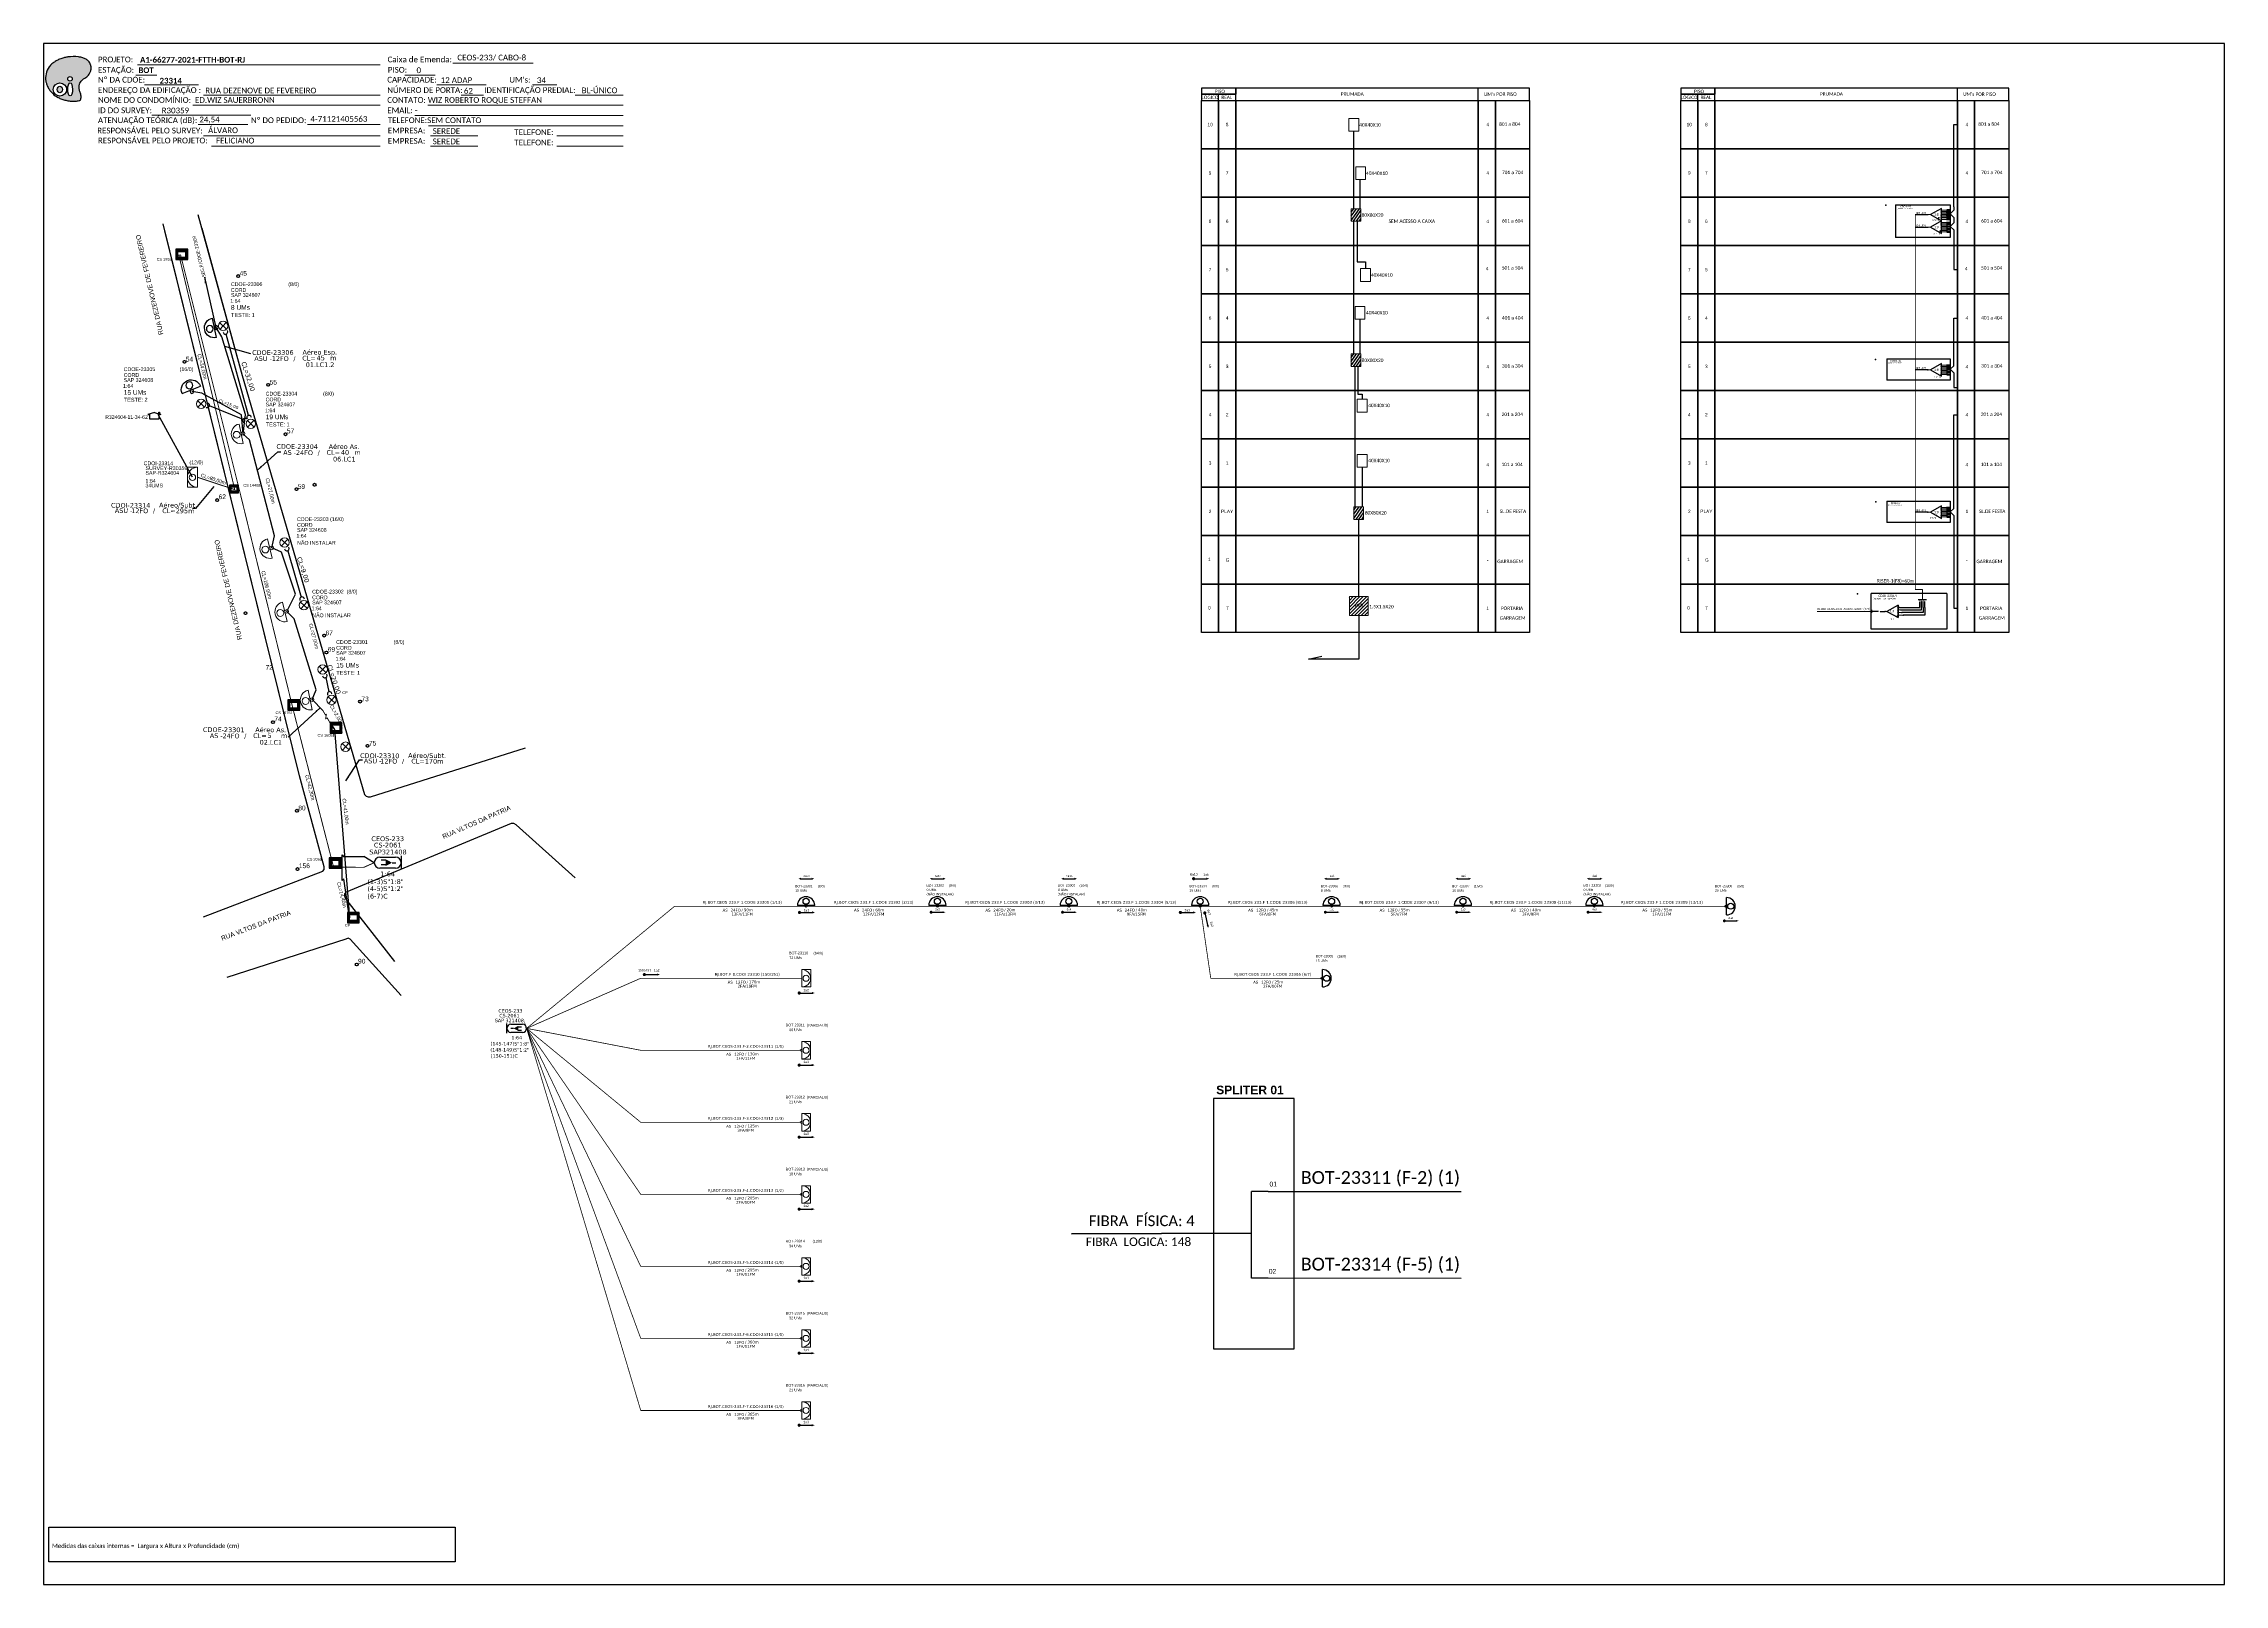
# Model space of a CAD drawing. Header units: metres. Extents: x -425 to 416, y -480 to 114.
import ezdxf
from ezdxf.enums import TextEntityAlignment as Align

# ---------------------------------------------------------------- set-up
doc = ezdxf.new("R2010")
doc.units = ezdxf.units.M
for name, color, linetype in [('0 @ 1', 7, 'Continuous'), ('10.1-Caixas Subterrâneas', 5, 'Continuous'), ('20.4-CEOS', 1, 'Continuous'), ('CAP a instalar', 1, 'Continuous'), ('CDOE', 1, 'Continuous'), ('label_cabos', 7, 'Continuous'), ('Numeração Texto', 34, 'Continuous'), ('QUADRA', 7, 'Continuous'), ('SETA', 7, 'Continuous'), ('Subida Lateral', 5, 'Continuous'), ('surveys', 7, 'Continuous'), ('Surveys legendas', 7, 'Continuous')]:
    doc.layers.add(name, color=color, linetype=linetype)
for name, color, linetype, lineweight in [('10.4-Postes', 1, 'Continuous', 0), ("20.0-LEGENDA DOS CDO'S", 1, 'Continuous', 0), ('20.1-CDO_INTERIOR', 1, 'Continuous', 0), ('20.2-CDO_POSTE', 1, 'Continuous', 5), ('20.6-CORDOALHA_SUPORTE', 7, 'Continuous', 25), ('40.1-ETIQUETAS', 1, 'Continuous', 20), ('Numeração', 251, 'Continuous', 0), ('Segmento Logradouro Texto', 238, 'Continuous', 0)]:
    doc.layers.add(name, color=color, linetype=linetype, lineweight=lineweight)
doc.styles.add('ARIAL', font='arial.ttf')
doc.styles.add('DIGICADE', font='arial.ttf')
doc.styles.add('FTTH', font='arial.ttf')
doc.styles.add('ROMANS', font='arial.ttf')
doc.styles.add('siredit', font='verdana.ttf')
doc.styles.get("Standard").update_dxf_attribs({"font": 'arial.ttf'})
doc.styles.add('WMF-Calibri0', font='calibri.ttf')
doc.styles.add('WMF-Calibri1', font='calibrib.ttf')
doc.linetypes.add('FENCELINE1', pattern='A,0.25,-0.1,[133,ltypeshp.shx,S=0.1,R=0,X=-0.1,Y=0],-0.1,1', length=1.45)
doc.dimstyles.new('CC', dxfattribs={"dimtxt": 1, "dimasz": 2, "dimexe": 0.18, "dimexo": 0.0625, "dimgap": 0.09, "dimtad": 0, "dimdec": 0, "dimrnd": 1, "dimzin": 0, "dimdsep": 46, "dimtxsty": 'siredit', "dimblk": 'NONE', "dimcen": 0, "dimse1": 1, "dimse2": 1, "dimsd1": 1, "dimsd2": 1, "dimclrt": 7, "dimadec": 0, "dimazin": 0, "dimtfac": 1, "dimtdec": 0, "dimtofl": 0, "dimtmove": 0, "dimatfit": 3, "dimfxl": 0, "dimtolj": 1, "dimtzin": 0, "dimarcsym": 0})
doc.dimstyles.get("Standard").update_dxf_attribs({"dimtxt": 0.18, "dimasz": 0.18, "dimexe": 0.18, "dimexo": 0.0625, "dimgap": 0.09, "dimtad": 0, "dimtih": 1, "dimtoh": 1, "dimdec": 4, "dimzin": 0, "dimdsep": 46, "dimtxsty": 'Standard', "dimcen": 0.09, "dimadec": 0, "dimazin": 0, "dimtfac": 1, "dimtdec": 4, "dimtofl": 0, "dimtmove": 0, "dimatfit": 3, "dimfxl": 0, "dimtolj": 1, "dimtzin": 0, "dimarcsym": 0})

# ---------------------------------------------------------------- blocks, each defined once
blk = doc.blocks.new('POLE_POLE')
at = {"color": 1}
for p, q in [((-0.0000031, 0.0000069), (0.0000027, 0.0000015)), ((0.0000025, 0.0000071), (-0.0000029, 0.0000013))]:
    blk.add_line(p, q, dxfattribs=at)
blk.add_circle((-0.0000002, 0.0000042), 0.00000396, dxfattribs=at)
blk = doc.blocks.new('*X4')
at = {"color": 0, "linetype": 'Continuous'}
for p, q in [((-1.25, 0.34099), (-0.49099, 1.1)), ((-1.25, 0.517767), (-0.667767, 1.1)), ((-1.25, 0.694544), (-0.844544, 1.1)), ((-1.25, 0.87132), (-1.02132, 1.1)), ((-1.25, 1.048097), (-1.198097, 1.1)), ((-1.25, 0.164214), (-0.8035, 0.610714)), ((-1.25, -0.012563), (-0.8035, 0.433937)), ((-1.25, -0.18934), (-0.8035, 0.25716)), ((-1.25, -0.366117), (-0.8035, 0.080383)), ((-0.789214, 0.625), (-0.314214, 1.1)), ((-0.612437, 0.625), (-0.137437, 1.1)), ((-0.43566, 0.625), (0.03934, 1.1)), ((-0.258883, 0.625), (0.216117, 1.1)), ((-0.082107, 0.625), (0.392893, 1.1)), ((0.09467, 0.625), (0.56967, 1.1)), ((0.271447, 0.625), (0.746447, 1.1)), ((0.448223, 0.625), (0.923223, 1.1)), ((0.625, 0.625), (1.1, 1.1)), ((0.801777, 0.625), (1.25, 1.073223)), ((0.8035, 0.449947), (1.25, 0.896447)), ((0.8035, 0.27317), (1.25, 0.71967)), ((0.8035, 0.096393), (1.25, 0.542893)), ((0.8035, -0.080383), (1.25, 0.366117)), ((0.8035, -0.25716), (1.25, 0.18934)), ((0.8035, -0.433937), (1.25, 0.012563)), ((-1.25, -0.542893), (-0.8035, -0.096393)), ((-1.25, -0.71967), (-0.8035, -0.27317)), ((-1.25, -0.896447), (-0.8035, -0.449947)), ((-1.25, -1.073223), (-0.801777, -0.625)), ((-1.1, -1.1), (-0.625, -0.625)), ((-0.923223, -1.1), (-0.448223, -0.625)), ((-0.746447, -1.1), (-0.271447, -0.625)), ((-0.56967, -1.1), (-0.09467, -0.625)), ((-0.392893, -1.1), (0.082107, -0.625)), ((-0.216117, -1.1), (0.258883, -0.625)), ((-0.03934, -1.1), (0.43566, -0.625)), ((0.137437, -1.1), (0.612437, -0.625)), ((0.314214, -1.1), (0.789214, -0.625)), ((0.49099, -1.1), (1.25, -0.34099)), ((0.667767, -1.1), (1.25, -0.517767)), ((0.8035, -0.610714), (1.25, -0.164214)), ((0.844544, -1.1), (1.25, -0.694544)), ((1.02132, -1.1), (1.25, -0.87132)), ((1.198097, -1.1), (1.25, -1.048097))]:
    blk.add_line(p, q, dxfattribs=at)
blk = doc.blocks.new('MANHOLE_MQ')
at = {"color": 0, "linetype": 'Continuous'}
for p, q in [((0.0000062, 0.0000057), (-0.0000063, 0.0000057)), ((-0.0000063, 0.0000057), (-0.0000063, -0.0000053)), ((-0.000004, 0.0000033), (0.000004, 0.0000033)), ((-0.000004, -0.0000029), (-0.000004, 0.0000033)), ((0.000004, 0.0000033), (0.000004, -0.0000029)), ((0.0000062, -0.0000053), (0.0000062, 0.0000057)), ((-0.0000063, -0.0000053), (0.0000062, -0.0000053)), ((0.000004, -0.0000029), (-0.000004, -0.0000029)), ((0.000004, -0.0000029), (0.000004, -0.0000029))]:
    blk.add_line(p, q, dxfattribs=at)
at = {"color": 0, "linetype": 'Continuous', "xscale": 5e-06, "yscale": 5e-06, "zscale": 1e-05}
blk.add_blockref('*X4', (0, 0.0000002), dxfattribs=at)
blk = doc.blocks.new('*U5')
at = {"layer": '20.4-CEOS', "color": 7, "style": 'siredit'}
for tag, p in [('FIBRAS_SPLITTER', (0, 0)), ('FIBRAS_TOP_C', (0, -4.13)), ('RESERVA_FINAIS', (0, -5.46))]:
    blk.add_attdef(tag, p, '', height=1.01, dxfattribs=at)
for tag, p, flags in [('QTDE', (0, -9.4), 1), ('ID_ATIVIDADE', (0, -6.77), 3), ('FATOR', (0, -8.09), 1), ('FID', (0, -10.71), 1)]:
    blk.add_attdef(tag, p, '', height=1.01, dxfattribs=dict(at, flags=flags))
blk = doc.blocks.new('*U7')
at = {"layer": '20.4-CEOS', "color": 7, "style": 'siredit'}
blk.add_attdef('FIBRAS_SPLITTER', (0, 0), '', height=1.01, dxfattribs=at)
for tag, p, flags in [('QTDE', (0, -4.11), 1), ('ID_ATIVIDADE', (0, -1.48), 3), ('FATOR', (0, -2.79), 1), ('FID', (0, -5.42), 1)]:
    blk.add_attdef(tag, p, '', height=1.01, dxfattribs=dict(at, flags=flags))
blk = doc.blocks.new('*U11')
at = {"color": 0}
blk.add_line((2.14, -0.58), (-2.1, -0.68), dxfattribs=at)
for centre, radius in [((0, 0.38), 0.733), ((0.03, -1.03), 0.393)]:
    blk.add_circle(centre, radius, dxfattribs=at)
blk.add_arc((0.02, -0.63), 2.12, 1.3782, 181.3782, dxfattribs=at)
blk = doc.blocks.new('Inst CDOE-8 CAIXA DIST OPT CDOE 48F_8D C_SPL OPTAP')
at = {"layer": "20.0-LEGENDA DOS CDO'S", "color": 0, "style": 'ARIAL'}
for tag, p, height in [('CORDOALHA', (0.12, 4.02), 0.8), ('FID', (0.12, 5.25), 0.8), ('1:XX', (-0.01, 1.7), 0.8), ('SAP', (0.12, 2.96), 0.8), ('UMS', (0.14, 0.22), 1)]:
    blk.add_attdef(tag, p, '', height=height, rotation=0.118, dxfattribs=at)
at = {"layer": "20.0-LEGENDA DOS CDO'S", "color": 0}
for tag, p, style, flags in [('ID_ATIVIDADE', (0.12, 6.47), 'ARIAL', 3), ('FATOR', (7.92, 6.47), 'ARIAL', 1), ('QTDE', (0.23, -0.97), 'DIGICADE', 3)]:
    blk.add_attdef(tag, p, '', height=0.8, rotation=0.118, dxfattribs=dict(at, style=style, flags=flags))
at = {"layer": "20.0-LEGENDA DOS CDO'S", "color": 0, "style": 'ARIAL'}
blk.add_attdef('FIBRAS_UTILIZADAS', text='', height=0.8, rotation=0.118, dxfattribs=at).set_placement((13.48, 5.26), align=Align.CENTER)
blk = doc.blocks.new('Teste  FTTH')
at = {"color": 0, "lineweight": 0, "style": 'ROMANS'}
for tag, p in [('TESTE', (-2.3, -0.29)), ('QTDE', (0.21, -0.29))]:
    blk.add_attdef(tag, p, '', height=0.48, dxfattribs=at)
for tag, p, flags in [('FID', (-2.23, -1.25), 1), ('FATOR', (-2.23, -2.03), 3), ('ID_ATIVIDADE', (-2.23, -2.72), 3)]:
    blk.add_attdef(tag, p, '', height=0.48, dxfattribs=dict(at, flags=flags))
blk = doc.blocks.new('*U16')
at = {"color": 0}
blk.add_line((2.14, -0.58), (-2.1, -0.68), dxfattribs=at)
for centre, radius in [((0, 0.38), 0.733), ((0.03, -1.03), 0.393)]:
    blk.add_circle(centre, radius, dxfattribs=at)
blk.add_arc((0.02, -0.63), 2.12, 1.3782, 181.3782, dxfattribs=at)
blk = doc.blocks.new('Inst CDOE-16 CAIXA DIST OPT CDOE 48F_16D C_SPL_2_1_8')
at = {"layer": "20.0-LEGENDA DOS CDO'S", "color": 0, "style": 'ARIAL'}
for tag, p, height in [('CORDOALHA', (0.12, 4.02), 0.8), ('FID', (0.12, 5.25), 0.8), ('1:XX', (-0.01, 1.7), 0.8), ('SAP', (0.12, 2.96), 0.8), ('UMS', (0.14, 0.22), 1)]:
    blk.add_attdef(tag, p, '', height=height, rotation=0.118, dxfattribs=at)
at = {"layer": "20.0-LEGENDA DOS CDO'S", "color": 0}
for tag, p, style, flags in [('ID_ATIVIDADE', (0.12, 6.47), 'ARIAL', 3), ('FATOR', (7.92, 6.47), 'ARIAL', 1), ('QTDE', (0.1, -1.17), 'DIGICADE', 3)]:
    blk.add_attdef(tag, p, '', height=0.8, rotation=0.118, dxfattribs=dict(at, style=style, flags=flags))
at = {"layer": "20.0-LEGENDA DOS CDO'S", "color": 0, "style": 'ARIAL'}
blk.add_attdef('FIBRAS_UTILIZADAS', text='', height=0.8, rotation=0.118, dxfattribs=at).set_placement((13.48, 5.26), align=Align.CENTER)
blk = doc.blocks.new('Inst CORD BENZINAL 4.55MM 3F (sem recursos)')
at = {"layer": '20.6-CORDOALHA_SUPORTE', "color": 0, "lineweight": 0, "style": 'ROMANS'}
blk.add_attdef('LANCE', text='', height=1, dxfattribs=at).set_placement((-0.54, -2.21), align=Align.RIGHT)
for tag, p, flags in [('FATOR', (-5.2, -4.44), 3), ('FID', (-5.2, -8.9), 1), ('ID_ATIVIDADE', (-5.2, -6.67), 3)]:
    blk.add_attdef(tag, p, '', height=1, dxfattribs=dict(at, flags=flags))
at = {"layer": '20.6-CORDOALHA_SUPORTE', "color": 0, "style": 'siredit'}
blk.add_attdef('QTDE', (-0.54, -2.21), '', height=1, rotation=359.69, dxfattribs=at)
blk = doc.blocks.new('Inst CB AS CFOA-SM-AS-80-TS-24')
at = {"layer": 'label_cabos', "color": 0, "style": 'siredit'}
for tag, flags, p in [('ID_ATIVIDADE', 3, (1.31, 2.67)), ('FATOR', 1, (11.56, 2.55))]:
    blk.add_attdef(tag, text='', height=1, rotation=359.69, dxfattribs=dict(at, flags=flags)).set_placement(p, align=Align.MIDDLE_CENTER)
for tag, p in [('TIPO_CABO', (1.76, 0)), ('DESTINO_CABO', (3.13, 1.26)), ('CABO', (4.69, -0.05)), ('/', (7.71, -0.05)), ('LANCE', (10.81, 0)), ('TIPO_CABO', (13.11, 1.24)), ('UND', (15.96, 0)), ('FID', (13.15, -1.41))]:
    blk.add_attdef(tag, text='', height=1, rotation=359.69, dxfattribs=at).set_placement(p, align=Align.MIDDLE_CENTER)
blk.add_attdef('QTDE', (12.43, -0.47), '', height=1, rotation=359.69, dxfattribs=at)
blk = doc.blocks.new('_None')
blk = doc.blocks.new('Inst CB ESP CFOA-SM-ASU-120-S-12')
at = {"layer": 'label_cabos', "color": 0, "style": 'siredit'}
for tag, flags, p in [('ID_ATIVIDADE', 3, (1.31, 2.67)), ('FATOR', 1, (11.56, 2.55))]:
    blk.add_attdef(tag, text='', height=1, rotation=359.69, dxfattribs=dict(at, flags=flags)).set_placement(p, align=Align.MIDDLE_CENTER)
for tag, p in [('TIPO_CABO', (1.26, 0)), ('DESTINO_CABO', (3.13, 1.26)), ('CABO', (4.69, -0.05)), ('/', (7.71, -0.05)), ('LANCE', (10.81, 0)), ('TIPO_CABO', (13.11, 1.24)), ('UND', (15.96, 0)), ('FID', (13.15, -1.41))]:
    blk.add_attdef(tag, text='', height=1, rotation=359.69, dxfattribs=at).set_placement(p, align=Align.MIDDLE_CENTER)
blk.add_attdef('QTDE', (12.43, -0.47), '', height=1, rotation=359.69, dxfattribs=at)
blk = doc.blocks.new('LEGENDA DOS CABOS')
at = {"layer": 'label_cabos', "color": 0, "style": 'siredit'}
for tag, p in [('TIPO_CABO', (2.74, 0.52)), ('ID', (4.24, 1.63)), ('CABO', (6.16, 0.47)), ('/', (9.19, 0.47)), ('METROS', (14.36, 0.47)), ('XX', (14.31, 1.67))]:
    blk.add_attdef(tag, text='', height=1, rotation=359.69, dxfattribs=at).set_placement(p, align=Align.MIDDLE_CENTER)
blk = doc.blocks.new('CDOE_CT_POSTE')
at = {"layer": "20.0-LEGENDA DOS CDO'S", "color": 0, "style": 'ARIAL'}
for tag, p, height in [('CDO_N', (0.12, 5.25), 0.8), ('CORDOALHA', (0.12, 4.02), 0.8), ('1:XX', (-0.01, 1.7), 0.8), ('SAP', (0.12, 2.96), 0.8), ('UMS', (0.14, 0.22), 1)]:
    blk.add_attdef(tag, p, '', height=height, rotation=0.118, dxfattribs=at)
blk.add_attdef('FIBRAS_UTILIZADAS', text='', height=0.8, rotation=0.118, dxfattribs=at).set_placement((7.83, 5.26), align=Align.CENTER)
blk = doc.blocks.new('CEOS_RP_CT_DRT')
at = {"layer": '20.4-CEOS', "color": 0}
for p, q in [((-4.54, 1.19), (-1.19, 1.19)), ((-1.19, -1.19), (-4.54, -1.19))]:
    blk.add_line(p, q, dxfattribs=at)
for points in [[(-5.73, -1.43), (-5.73, 1.44)], [(-3.79, 0), (-4.59, 0)], [(-2.47, 0.48), (-1.45, 0.48)], [(-2.47, -0.52), (-1.45, -0.52)]]:
    blk.add_lwpolyline(points, dxfattribs=at)
blk.add_lwpolyline([(-3.79, 0, 0, 1.47, 0), (-2.41, 0, 1.47, 1.47, 0)], format="xyseb", dxfattribs=at)
for centre, start, end in [((-4.54, 0), 90, 270), ((-1.19, 0), 270, 90)]:
    blk.add_arc(centre, 1.19, start, end, dxfattribs=at)
at = {"layer": '20.4-CEOS', "color": 7, "style": 'siredit'}
for tag, p in [('Nº_DA_CEOS', (-2.86, 5.6)), ('LOCAL', (-2.86, 4.24)), ('SAP', (-2.86, 2.78)), ('RACIO_SPLITAGEM', (-2.86, -1.88)), ('FIBRAS_SPLITTER', (-2.86, -3.58)), ('FIBRAS_TOP_C', (-2.86, -5.08)), ('RESERVA_FINAIS', (-2.86, -6.39))]:
    blk.add_attdef(tag, text='', height=1.01, dxfattribs=at).set_placement(p, align=Align.TOP_CENTER)
blk = doc.blocks.new('CDOE-TEXTO PADRÃO')
at = {"layer": "20.0-LEGENDA DOS CDO'S", "color": 0, "style": 'ARIAL'}
for tag, p in [('CDO_N', (0.5, 7.4)), ('CORDOALHA', (0.5, 4.3)), ('SAP', (0.5, 1.7)), ('SPLITER_1', (0.6, -0.9)), ('SPLITER_2', (0.6, -3.5)), ('(XX-XX_F)S', (0.5, -8.3)), ('(XX-XX_L)S', (0.5, -10.8)), ('UMS', (0.5, -13.1))]:
    blk.add_attdef(tag, p, '', height=1.7, rotation=0.118, dxfattribs=at)
blk.add_attdef('FIBRAS_UTILIZADAS', text='', height=1.7, rotation=0.118, dxfattribs=at).set_placement((19.8, 7.4), align=Align.CENTER)
blk = doc.blocks.new('ETIQUETA_RS5F')
at = {"layer": '40.1-ETIQUETAS', "color": 0, "style": 'siredit'}
blk.add_text('/', height=1.5, dxfattribs=at).set_placement((1.5, -2), align=Align.MIDDLE_RIGHT)
for tag, p in [('ETIQUETA_R_SECUNDARIA', (1.2, 2.1)), ('ETIQUETA_R_PRIMARIA', (1.2, 4.1)), ('F_ATIVAS/F_MORTAS', (1.1, -4.2))]:
    blk.add_attdef(tag, text='', height=1.5, dxfattribs=at).set_placement(p, align=Align.MIDDLE_CENTER)
for tag, p in [('TIPO_CABO', (-6.6, -2.1)), ('CAP_CABO', (0.4, -2.1))]:
    blk.add_attdef(tag, text='', height=1.5, dxfattribs=at).set_placement(p, align=Align.MIDDLE_RIGHT)
for tag, p in [('FUSÃO_1', (0.8, -8.4)), ('FUSÃO_2', (0.8, -10.6)), ('FUSÃO_3', (0.8, -12.9)), ('FUSÃO_4', (0.8, -15.1)), ('FUSÃO_5', (0.8, -17.2))]:
    blk.add_attdef(tag, text='', height=1.5, dxfattribs=at).set_placement(p, align=Align.CENTER)
blk.add_attdef('METROS', text='', height=1.5, dxfattribs=at).set_placement((2.1, -2), align=Align.MIDDLE_LEFT)
blk = doc.blocks.new('A$C415C251F')
at = {"color": 3}
blk.add_point((0, 0), dxfattribs=at)
blk = doc.blocks.new('LEG_CDOIA8_C-SPLT_ESQ')
at = {"color": 3, "extrusion": (0, 0, -1), "xscale": -1, "zscale": -1}
blk.add_blockref('A$C415C251F', (0, 0), dxfattribs=at)
at = {"style": 'ARIAL', "flags": 4}
blk.add_attdef('SPLITAGEM', text='', height=1.5, dxfattribs=at).set_placement((18.6, -12.6), align=Align.CENTER)
at = {"color": 1, "style": 'WMF-Calibri0', "flags": 4}
blk.add_attdef('MODELO', text='', height=1.5, dxfattribs=at).set_placement((22.5, -4.5), align=Align.CENTER)
blk.add_attdef('CDO', (21.4, -2.6), '', height=2, dxfattribs=at)
blk = doc.blocks.new('OI')
h = blk.add_hatch(color=40)
edge = h.paths.add_edge_path()
edge.add_spline(control_points=[(4.35, -0.67), (3.92, -0.99), (3.26, -1.5), (2.81, -2.59), (2.9, -3.5), (3.06, -4.27), (3.31, -4.85), (3.37, -5.39), (3.4, -5.88), (3.2, -6.4), (2.54, -6.61), (1.65, -6.63), (0.55, -6.67), (-0.56, -6.42), (-1.61, -6.14), (-2.77, -5.61), (-3.92, -4.77), (-4.89, -3.7), (-5.34, -2.65), (-5.6, -1.94), (-5.85, -0.96), (-5.71, 0.47), (-5.1, 2.02), (-4.14, 3.02), (-3.3, 3.61), (-2.37, 4.16), (-1.36, 4.44), (-0.56, 4.7), (0.79, 4.85), (2.24, 4.97), (3.79, 4.57), (4.67, 4.21), (5.44, 3.65), (5.76, 2.99), (6.03, 2.21), (6.01, 1.46), (5.72, 0.64), (5.31, 0.08), (4.88, -0.38), (4.51, -0.55), (4.35, -0.67)], knot_values=[0, 0, 0, 0, 1.60434, 2.417191, 3.427595, 4.282808, 4.776746, 5.304182, 5.888771, 6.258406, 6.858137, 7.79129, 8.986195, 10.124242, 11.187857, 12.242908, 13.953784, 15.414161, 16.515391, 17.349188, 17.675853, 19.552021, 21.515531, 22.568638, 23.63245, 24.621084, 25.782718, 26.745347, 27.142653, 29.870543, 31.004649, 31.921532, 32.709589, 33.801391, 34.042471, 35.192333, 35.971461, 36.628871, 37.254359, 37.836911, 37.836911, 37.836911, 37.836911], degree=3, periodic=0)
h.paths.add_polyline_path([(1.13, -0.87, -1), (-0.04, -0.87, -1)], flags=16)
edge = h.paths.add_edge_path(flags=16)
edge.add_ellipse((0.56, -3.59), major_axis=(-0.02, 1.71), ratio=0.361305, start_angle=0, end_angle=360)
h.paths.add_polyline_path([(-0.36, -3.62, -1), (-3.8, -3.62, -1)], flags=16)
edge = h.paths.add_edge_path(flags=0)
edge.add_ellipse((-2.08, -3.62), major_axis=(0, 0.885), ratio=0.758294, start_angle=0, end_angle=360)
at = {"color": 40}
for centre, radius in [((-2.08, -3.62), 1.72), ((0.54, -0.87), 0.587)]:
    blk.add_circle(centre, radius, dxfattribs=at)
blk.add_ellipse((-2.08, -3.62), major_axis=(0, 0.885), ratio=0.758294, start_param=-3.141592653589792, end_param=3.141592653589792, dxfattribs=at)
blk.add_ellipse((0.56, -3.59), major_axis=(-0.02, 1.71), ratio=0.361305, dxfattribs=at)
at = {"color": 40, "start_tangent": (-0.800898, -0.598801), "end_tangent": (-0.800898, -0.598801)}
blk.add_spline([(4.35, -0.67), (3.2, -1.78), (2.9, -2.54), (2.92, -3.55), (3.12, -4.38), (3.28, -4.85), (3.37, -5.37), (3.35, -5.95), (3.2, -6.29), (2.66, -6.55), (1.73, -6.63), (0.54, -6.62), (-0.58, -6.41), (-1.6, -6.11), (-2.56, -5.67), (-3.95, -4.67), (-4.89, -3.56), (-5.37, -2.56), (-5.64, -1.78), (-5.72, -1.46), (-5.63, 0.42), (-4.84, 2.22), (-4.13, 2.99), (-3.27, 3.62), (-2.4, 4.09), (-1.3, 4.47), (-0.37, 4.72), (0.02, 4.77), (2.75, 4.8), (3.85, 4.53), (4.69, 4.16), (5.31, 3.68), (5.85, 2.73), (5.93, 2.5), (5.94, 1.35), (5.67, 0.62), (5.29, 0.08), (4.84, -0.36), (4.35, -0.67)], degree=3, dxfattribs=at)
blk = doc.blocks.new('SPLT_1-8_SC-APC')
at = {"color": 1, "lineweight": 0}
blk.add_lwpolyline([(-17, -7.5), (-19.3, -7.5)], dxfattribs=at)
at = {"color": 1}
blk.add_lwpolyline([(-7.4, -2.1), (-17, -7.5), (-7.4, -13), (-7.4, -2.1)], dxfattribs=at)
at = {"color": 3, "lineweight": 0}
for points in [[(-3, -3.5), (-7.4, -3.5)], [(-7.4, -4.7), (-3, -4.7)], [(-7.4, -5.8), (-3, -5.8)], [(-7.4, -7), (-3, -7)], [(-7.4, -8.1), (-3, -8.1)], [(-7.4, -9.3), (-3, -9.3)], [(-7.4, -10.4), (-3, -10.4)], [(-7.4, -11.6), (-3, -11.6)], [(-2.4, -3), (-2.4, -4)], [(-2.4, -3), (0, -3)], [(-2.4, -4), (0, -4)], [(-2.4, -4.2), (-2.4, -5.2)], [(-2.4, -4.2), (0, -4.2)], [(-2.4, -5.2), (0, -5.2)], [(-2.4, -5.3), (-2.4, -6.3)], [(-2.4, -5.3), (0, -5.3)], [(-2.4, -6.3), (0, -6.3)], [(-2.4, -6.5), (-2.4, -7.5)], [(-2.4, -6.5), (0, -6.5)], [(-2.4, -7.5), (0, -7.5)], [(-2.4, -7.6), (-2.4, -8.6)], [(-2.4, -7.6), (0, -7.6)], [(-2.4, -8.6), (0, -8.6)], [(-2.4, -8.8), (-2.4, -9.8)], [(-2.4, -8.8), (0, -8.8)], [(-2.4, -9.8), (0, -9.8)], [(-2.4, -9.9), (-2.4, -10.9)], [(-2.4, -9.9), (0, -9.9)], [(-2.4, -10.9), (0, -10.9)], [(-2.4, -11.1), (-2.4, -12.1)], [(-2.4, -11.1), (0, -11.1)], [(-2.4, -12.1), (0, -12.1)]]:
    blk.add_lwpolyline(points, dxfattribs=at)
for points in [[(-3, -3.2), (-2.4, -3.2), (-2.4, -3.8), (-3, -3.8)], [(-3, -4.4), (-2.4, -4.4), (-2.4, -5), (-3, -5)], [(-3, -5.5), (-2.4, -5.5), (-2.4, -6.1), (-3, -6.1)], [(-3, -6.7), (-2.4, -6.7), (-2.4, -7.3), (-3, -7.3)], [(-3, -7.8), (-2.4, -7.8), (-2.4, -8.4), (-3, -8.4)], [(-3, -9), (-2.4, -9), (-2.4, -9.6), (-3, -9.6)], [(-3, -10.1), (-2.4, -10.1), (-2.4, -10.7), (-3, -10.7)], [(-3, -11.3), (-2.4, -11.3), (-2.4, -11.9), (-3, -11.9)]]:
    blk.add_lwpolyline(points, close=True, dxfattribs=at)
at = {"color": 1, "style": 'ARIAL'}
for s, height, p in [('1:8', 2, (-13.9, -8.4)), ('S1', 0.75, (-8.7, -3.8)), ('S2', 0.75, (-8.7, -5)), ('S3', 0.75, (-8.7, -6.2)), ('S4', 0.75, (-8.7, -7.4)), ('S5', 0.75, (-8.7, -8.6)), ('S6', 0.75, (-8.7, -9.7)), ('S7', 0.75, (-8.7, -10.8)), ('S8', 0.75, (-8.7, -11.9))]:
    blk.add_text(s, height=height, dxfattribs=at).set_placement(p)
blk = doc.blocks.new('SPLITTER_')
blk.add_point((0, 0))
at = {"style": 'ARIAL', "flags": 4}
blk.add_attdef('SPLT', (0, -3.3), '', height=1.5, dxfattribs=at)
blk = doc.blocks.new('SURVEY_SURVEY')
for p, q in [((0.0000086, 0.0000127), (-0.000004, 0.000009)), ((-0.000004, 0.000009), (0, 0.000009)), ((0, 0), (0, 0.000009)), ((0.0000086, 0.0000127), (0.0000212, 0.000009)), ((0.0000171, 0.0000132), (0.0000184, 0.0000132)), ((0.0000171, 0.0000103), (0.0000171, 0.0000132)), ((0.0000212, 0.000009), (0.0000172, 0.000009)), ((0.0000172, 0.000009), (0.0000172, 0)), ((0.0000184, 0.0000132), (0.0000184, 0.0000099)), ((0.0000172, 0), (0, 0))]:
    blk.add_line(p, q)

msp = doc.modelspace()

# ---------------------------------------------------------------- hatches: boundary and pattern name
h = msp.add_hatch(color=3)
h.dxf.hatch_style = 1
edge = h.paths.add_edge_path()
edge.add_arc((301.96, 43.2), 0.112, 0, 360)
h = msp.add_hatch(color=3)
h.dxf.hatch_style = 1
edge = h.paths.add_edge_path()
edge.add_arc((302, 48.08), 0.112, 0, 360)
h = msp.add_hatch(color=3)
h.dxf.hatch_style = 1
edge = h.paths.add_edge_path()
edge.add_arc((302, -11.76), 0.112, 0, 360)
h = msp.add_hatch(color=3)
h.dxf.hatch_style = 1
edge = h.paths.add_edge_path()
edge.add_arc((302, -66.64), 0.112, 0, 360)
at = {"linetype": 'Continuous'}
h = msp.add_hatch(dxfattribs=at)
h.set_pattern_fill('ANSI31', color=1, scale=0.289112, style=0)
h.set_pattern_definition([(45, (-1236.3902, -913.5348), (-0.64907423, 0.64907423), [])])
h.paths.add_polyline_path([(82.53, -99.16), (78.87, -99.16), (78.87, -106.47), (86.18, -106.47), (86.18, -99.16)])
h.paths.add_polyline_path([(81.2, -103.4), (84.15, -103.4), (84.15, -101.79), (81.2, -101.79)], flags=24)
h = msp.add_hatch(color=3)
h.dxf.hatch_style = 1
edge = h.paths.add_edge_path()
edge.add_arc((285.46, -104.88), 0.118, 0, 360)
h = msp.add_hatch(color=3)
h.dxf.hatch_style = 1
h.paths.add_polyline_path([(291.19, -103.3, 1), (290.98, -103.3, 1)])
h = msp.add_hatch(color=3)
h.dxf.hatch_style = 1
h.paths.add_polyline_path([(291.63, -104.32, 1), (291.42, -104.32, 1)])
h = msp.add_hatch(color=3)
h.dxf.hatch_style = 1
h.paths.add_polyline_path([(292.08, -105.35, 1), (291.86, -105.35, 1)])
h = msp.add_hatch(color=3)
h.dxf.hatch_style = 1
h.paths.add_polyline_path([(292.52, -106.37, 1), (292.31, -106.37, 1)])
at = {"layer": 'CDOE', "linetype": 'Continuous'}
h = msp.add_hatch(dxfattribs=at)
h.set_pattern_fill('ANSI31', color=1, scale=0.2849, angle=10, style=0)
h.set_pattern_definition([(55, (-449.9311, -447.0111), (-0.7409709, 0.5188334), [])])
h.paths.add_polyline_path([(83.35, 50.4), (79.62, 50.4), (79.62, 45.54), (83.35, 45.54)])
h.paths.add_polyline_path([(83.31, 46.93), (92.17, 46.93), (92.17, 48.92), (83.31, 48.92)], flags=9)
h = msp.add_hatch(dxfattribs=at)
h.set_pattern_fill('ANSI31', color=1, scale=0.2849, angle=10, style=0)
h.set_pattern_definition([(55, (-449.9478, -502.9811), (-0.7409709, 0.5188334), [])])
h.paths.add_polyline_path([(83.33, -5.57), (79.6, -5.57), (79.6, -10.43), (83.33, -10.43)])
h.paths.add_polyline_path([(83.29, -9.04), (92.15, -9.04), (92.15, -7.05), (83.29, -7.05)], flags=9)
h = msp.add_hatch(dxfattribs=at)
h.set_pattern_fill('ANSI31', color=1, scale=0.2849, angle=10, style=0)
h.set_pattern_definition([(55, (-448.963, -561.9271), (-0.7409709, 0.5188334), [])])
h.paths.add_polyline_path([(84.32, -64.52), (80.59, -64.52), (80.59, -69.37), (84.32, -69.37)])
h.paths.add_polyline_path([(84.28, -67.98), (93.14, -67.98), (93.14, -65.99), (84.28, -65.99)], flags=9)

# ---------------------------------------------------------------- linework, layer by layer
at = {"color": 7}
for p, q in [((-127.3, -218.21), (-134, -218.21)), ((24.71, -218.21), (18, -218.21)), ((75.38, -218.21), (68.67, -218.21)), ((126.04, -218.21), (119.34, -218.21)), ((224.34, -221.87), (224.34, -215.17)), ((68.53, -249.65), (68.53, -242.94))]:
    msp.add_line(p, q, dxfattribs=at)
at = {"color": 8}
for p, q in [((-76.63, -218.21), (-83.34, -218.21)), ((-25.96, -218.21), (-32.67, -218.21)), ((176.71, -218.21), (170.01, -218.21))]:
    msp.add_line(p, q, dxfattribs=at)
at = {"color": 7, "linetype": 'Continuous'}
for p, q in [((47.51, -328.48), (41.18, -328.48)), ((47.51, -361.87), (41.18, -361.87))]:
    msp.add_line(p, q, dxfattribs=at)
at = {"color": 10, "linetype": 'Continuous'}
for p, q in [((47.51, -328.46), (121.98, -328.48)), ((47.51, -361.85), (121.98, -361.87))]:
    msp.add_line(p, q, dxfattribs=at)
at = {"color": 1, "linetype": 'Continuous', "lineweight": 60}
msp.add_line((41.18, -344.59), (-28.32, -344.79), dxfattribs=at)
at = {"color": 7}
for points in [[(-424.68, -479.97), (416.32, -479.97), (416.32, 114.03), (-424.68, 114.03)], [(26.52, -389.2), (57.62, -389.2), (57.62, -292.62), (26.52, -292.62)]]:
    msp.add_lwpolyline(points, close=True, dxfattribs=at)
at = {"lineweight": 0}
for points in [[(-389.09, 101.88), (-381.03, 101.88)], [(-388.45, 105.91), (-294.95, 105.91)], [(-285.35, 101.93), (-273.68, 101.93)], [(-266.84, 106.52), (-235.91, 106.52)], [(-362.96, 94.11), (-294.95, 94.11)], [(-272.99, 98.1), (-254.05, 98.1)], [(-382.96, 86.51), (-344.75, 86.51)], [(-367.16, 90.28), (-294.95, 90.28)], [(-281.51, 86.3), (-201.18, 86.3)], [(-276.54, 90.28), (-201.18, 90.28)], [(-276.23, 82.31), (-201.18, 82.31)]]:
    msp.add_lwpolyline(points, dxfattribs=at)
at = {"color": 7, "lineweight": 0}
for points in [[(-385.81, 98.1), (-364.92, 98.1)], [(-263.65, 94.11), (-255.1, 94.11)], [(-236.13, 98.1), (-226.7, 98.1)], [(-219.72, 94.11), (-201.21, 94.11)], [(-365.07, 82.86), (-345.98, 82.86)], [(-362.96, 78.48), (-294.95, 78.48)], [(-322.94, 82.86), (-294.92, 82.86)], [(-275.48, 78.48), (-257.27, 78.48)], [(-226.74, 78.48), (-201.18, 78.48)], [(-359.89, 74.5), (-294.95, 74.5)], [(-275.48, 74.5), (-257.27, 74.5)], [(-226.74, 74.5), (-201.18, 74.5)], [(291.08, -103.3), (290.47, -103.3)], [(290.47, -104.32), (291.53, -104.32)], [(290.47, -105.35), (291.97, -105.35)], [(290.47, -106.37), (292.41, -106.37)]]:
    msp.add_lwpolyline(points, dxfattribs=at)
at = {"color": 0}
for points in [[(21.87, 94.5), (35.05, 94.5), (35.05, 96.84), (21.87, 96.84)], [(21.87, 92.16), (35.05, 92.16), (35.05, 94.5), (21.87, 94.5)], [(206.66, 94.5), (219.84, 94.5), (219.84, 96.84), (206.66, 96.84)], [(206.66, 92.16), (219.84, 92.16), (219.84, 94.5), (206.66, 94.5)], [(-422.67, -457.97), (-265.92, -457.97), (-265.92, -471.33), (-422.67, -471.33)]]:
    msp.add_lwpolyline(points, close=True, dxfattribs=at)
for points in [[(28.46, 92.16), (28.46, 94.5)], [(35.05, 92.16), (148.38, 92.16), (148.38, 96.84), (35.05, 96.84), (35.05, 96.84), (35.05, 94.5)], [(128.6, 92.16), (128.6, 96.84)], [(213.25, 92.16), (213.25, 94.5)], [(219.84, 92.16), (333.17, 92.16), (333.17, 96.84), (219.84, 96.84), (219.84, 96.84), (219.84, 94.5)], [(313.39, 92.16), (313.39, 96.84)], [(80.6, 50.4), (80.6, 80.28)], [(82.98, 50.4), (82.98, 61.63)], [(80.56, -5.57), (80.56, 45.54)], [(81.88, 45.54), (81.88, 29.9), (85.11, 29.9), (85.11, 27.28)], [(-358.09, 4.59), (-362.53, 24.05), (-362.43, 21.69)], [(82.98, -5.57), (82.98, 7.75)], [(81.1, -64.51), (81.1, -10.43)], [(82.2, -10.43), (82.2, -21.15), (83.82, -21.15), (83.82, -23.09)], [(-334.36, -43.37), (-333.24, -43.37)], [(83.82, -49.23), (83.82, -64.51)], [(82.53, -99.16), (82.53, -69.37)], [(-302.87, -162.06), (-301.68, -162.06)]]:
    msp.add_lwpolyline(points)
for points in [[(21.87, 92.16), (28.46, 92.16), (28.46, 73.51), (21.87, 73.51)], [(28.46, 92.16), (35.05, 92.16), (35.05, 73.51), (28.46, 73.51)], [(35.05, 92.16), (128.61, 92.16), (128.61, 73.51), (35.05, 73.51)], [(128.61, 92.16), (135.2, 92.16), (135.2, 73.51), (128.61, 73.51)], [(135.2, 92.16), (148.38, 92.16), (148.38, 73.51), (135.2, 73.51)], [(206.66, 92.16), (213.25, 92.16), (213.25, 73.51), (206.66, 73.51)], [(213.25, 92.16), (219.84, 92.16), (219.84, 73.51), (213.25, 73.51)], [(219.84, 92.16), (313.4, 92.16), (313.4, 73.51), (219.84, 73.51)], [(313.4, 92.16), (319.99, 92.16), (319.99, 73.51), (313.4, 73.51)], [(319.99, 92.16), (333.17, 92.16), (333.17, 73.51), (319.99, 73.51)], [(21.87, 73.51), (28.46, 73.51), (28.46, 54.87), (21.87, 54.87)], [(28.46, 73.51), (35.05, 73.51), (35.05, 54.87), (28.46, 54.87)], [(35.05, 73.51), (128.61, 73.51), (128.61, 54.87), (35.05, 54.87)], [(128.61, 73.51), (135.2, 73.51), (135.2, 54.87), (128.61, 54.87)], [(135.2, 73.51), (148.38, 73.51), (148.38, 54.87), (135.2, 54.87)], [(206.66, 73.51), (213.25, 73.51), (213.25, 54.87), (206.66, 54.87)], [(213.25, 73.51), (219.84, 73.51), (219.84, 54.87), (213.25, 54.87)], [(219.84, 73.51), (313.4, 73.51), (313.4, 54.87), (219.84, 54.87)], [(313.4, 73.51), (319.99, 73.51), (319.99, 54.87), (313.4, 54.87)], [(319.99, 73.51), (333.17, 73.51), (333.17, 54.87), (319.99, 54.87)], [(21.87, 54.87), (28.46, 54.87), (28.46, 36.22), (21.87, 36.22)], [(28.46, 54.87), (35.05, 54.87), (35.05, 36.22), (28.46, 36.22)], [(35.05, 54.87), (128.61, 54.87), (128.61, 36.22), (35.05, 36.22)], [(128.61, 54.87), (135.2, 54.87), (135.2, 36.22), (128.61, 36.22)], [(135.2, 54.87), (148.38, 54.87), (148.38, 36.22), (135.2, 36.22)], [(206.66, 54.87), (213.25, 54.87), (213.25, 36.22), (206.66, 36.22)], [(213.25, 54.87), (219.84, 54.87), (219.84, 36.22), (213.25, 36.22)], [(219.84, 54.87), (313.4, 54.87), (313.4, 36.22), (219.84, 36.22)], [(313.4, 54.87), (319.99, 54.87), (319.99, 36.22), (313.4, 36.22)], [(319.99, 54.87), (333.17, 54.87), (333.17, 36.22), (319.99, 36.22)], [(21.87, 36.22), (28.46, 36.22), (28.46, 17.57), (21.87, 17.57)], [(28.46, 36.22), (35.05, 36.22), (35.05, 17.57), (28.46, 17.57)], [(35.05, 36.22), (128.61, 36.22), (128.61, 17.57), (35.05, 17.57)], [(128.61, 36.22), (135.2, 36.22), (135.2, 17.57), (128.61, 17.57)], [(135.2, 36.22), (148.38, 36.22), (148.38, 17.57), (135.2, 17.57)], [(206.66, 36.22), (213.25, 36.22), (213.25, 17.57), (206.66, 17.57)], [(213.25, 36.22), (219.84, 36.22), (219.84, 17.57), (213.25, 17.57)], [(219.84, 36.22), (313.4, 36.22), (313.4, 17.57), (219.84, 17.57)], [(313.4, 36.22), (319.99, 36.22), (319.99, 17.57), (313.4, 17.57)], [(319.99, 36.22), (333.17, 36.22), (333.17, 17.57), (319.99, 17.57)], [(21.87, 17.57), (28.46, 17.57), (28.46, -1.07), (21.87, -1.07)], [(28.46, 17.57), (35.05, 17.57), (35.05, -1.07), (28.46, -1.07)], [(35.05, 17.57), (128.61, 17.57), (128.61, -1.07), (35.05, -1.07)], [(128.61, 17.57), (135.2, 17.57), (135.2, -1.07), (128.61, -1.07)], [(135.2, 17.57), (148.38, 17.57), (148.38, -1.07), (135.2, -1.07)], [(206.66, 17.57), (213.25, 17.57), (213.25, -1.07), (206.66, -1.07)], [(213.25, 17.57), (219.84, 17.57), (219.84, -1.07), (213.25, -1.07)], [(219.84, 17.57), (313.4, 17.57), (313.4, -1.07), (219.84, -1.07)], [(313.4, 17.57), (319.99, 17.57), (319.99, -1.07), (313.4, -1.07)], [(319.99, 17.57), (333.17, 17.57), (333.17, -1.07), (319.99, -1.07)], [(21.87, -1.07), (28.46, -1.07), (28.46, -19.72), (21.87, -19.72)], [(28.46, -1.07), (35.05, -1.07), (35.05, -19.72), (28.46, -19.72)], [(35.05, -1.07), (128.61, -1.07), (128.61, -19.72), (35.05, -19.72)], [(128.61, -1.07), (135.2, -1.07), (135.2, -19.72), (128.61, -19.72)], [(135.2, -1.07), (148.38, -1.07), (148.38, -19.72), (135.2, -19.72)], [(206.66, -1.07), (213.25, -1.07), (213.25, -19.72), (206.66, -19.72)], [(213.25, -1.07), (219.84, -1.07), (219.84, -19.72), (213.25, -19.72)], [(219.84, -1.07), (313.4, -1.07), (313.4, -19.72), (219.84, -19.72)], [(313.4, -1.07), (319.99, -1.07), (319.99, -19.72), (313.4, -19.72)], [(319.99, -1.07), (333.17, -1.07), (333.17, -19.72), (319.99, -19.72)], [(21.87, -19.72), (28.46, -19.72), (28.46, -38.36), (21.87, -38.36)], [(28.46, -19.72), (35.05, -19.72), (35.05, -38.36), (28.46, -38.36)], [(35.05, -19.72), (128.61, -19.72), (128.61, -38.36), (35.05, -38.36)], [(128.61, -19.72), (135.2, -19.72), (135.2, -38.36), (128.61, -38.36)], [(135.2, -19.72), (148.38, -19.72), (148.38, -38.36), (135.2, -38.36)], [(206.66, -19.72), (213.25, -19.72), (213.25, -38.36), (206.66, -38.36)], [(213.25, -19.72), (219.84, -19.72), (219.84, -38.36), (213.25, -38.36)], [(219.84, -19.72), (313.4, -19.72), (313.4, -38.36), (219.84, -38.36)], [(313.4, -19.72), (319.99, -19.72), (319.99, -38.36), (313.4, -38.36)], [(319.99, -19.72), (333.17, -19.72), (333.17, -38.36), (319.99, -38.36)], [(21.87, -38.36), (28.46, -38.36), (28.46, -57.01), (21.87, -57.01)], [(28.46, -38.36), (35.05, -38.36), (35.05, -57.01), (28.46, -57.01)], [(35.05, -38.36), (128.61, -38.36), (128.61, -57.01), (35.05, -57.01)], [(128.61, -38.36), (135.2, -38.36), (135.2, -57.01), (128.61, -57.01)], [(135.2, -38.36), (148.38, -38.36), (148.38, -57.01), (135.2, -57.01)], [(206.66, -38.36), (213.25, -38.36), (213.25, -57.01), (206.66, -57.01)], [(213.25, -38.36), (219.84, -38.36), (219.84, -57.01), (213.25, -57.01)], [(219.84, -38.36), (313.4, -38.36), (313.4, -57.01), (219.84, -57.01)], [(313.4, -38.36), (319.99, -38.36), (319.99, -57.01), (313.4, -57.01)], [(319.99, -38.36), (333.17, -38.36), (333.17, -57.01), (319.99, -57.01)], [(21.87, -57.01), (28.46, -57.01), (28.46, -75.66), (21.87, -75.66)], [(28.46, -57.01), (35.05, -57.01), (35.05, -75.66), (28.46, -75.66)], [(35.05, -57.01), (128.61, -57.01), (128.61, -75.66), (35.05, -75.66)], [(128.61, -57.01), (135.2, -57.01), (135.2, -75.66), (128.61, -75.66)], [(135.2, -57.01), (148.38, -57.01), (148.38, -75.66), (135.2, -75.66)], [(206.66, -57.01), (213.25, -57.01), (213.25, -75.66), (206.66, -75.66)], [(213.25, -57.01), (219.84, -57.01), (219.84, -75.66), (213.25, -75.66)], [(219.84, -57.01), (313.4, -57.01), (313.4, -75.66), (219.84, -75.66)], [(313.4, -57.01), (319.99, -57.01), (319.99, -75.66), (313.4, -75.66)], [(319.99, -57.01), (333.17, -57.01), (333.17, -75.66), (319.99, -75.66)], [(21.87, -75.66), (28.46, -75.66), (28.46, -94.3), (21.87, -94.3)], [(28.46, -75.66), (35.05, -75.66), (35.05, -94.3), (28.46, -94.3)], [(35.05, -75.66), (128.61, -75.66), (128.61, -94.3), (35.05, -94.3)], [(128.61, -75.66), (135.2, -75.66), (135.2, -94.3), (128.61, -94.3)], [(135.2, -75.66), (148.38, -75.66), (148.38, -94.3), (135.2, -94.3)], [(206.66, -75.66), (213.25, -75.66), (213.25, -94.3), (206.66, -94.3)], [(213.25, -75.66), (219.84, -75.66), (219.84, -94.3), (213.25, -94.3)], [(219.84, -75.66), (313.4, -75.66), (313.4, -94.3), (219.84, -94.3)], [(313.4, -75.66), (319.99, -75.66), (319.99, -94.3), (313.4, -94.3)], [(319.99, -75.66), (333.17, -75.66), (333.17, -94.3), (319.99, -94.3)], [(21.87, -94.3), (28.46, -94.3), (28.46, -112.95), (21.87, -112.95)], [(28.46, -94.3), (35.05, -94.3), (35.05, -112.95), (28.46, -112.95)], [(35.05, -94.3), (128.61, -94.3), (128.61, -112.95), (35.05, -112.95)], [(128.61, -94.3), (135.2, -94.3), (135.2, -112.95), (128.61, -112.95)], [(135.2, -94.3), (148.38, -94.3), (148.38, -112.95), (135.2, -112.95)], [(206.66, -94.3), (213.25, -94.3), (213.25, -112.95), (206.66, -112.95)], [(213.25, -94.3), (219.84, -94.3), (219.84, -112.95), (213.25, -112.95)], [(219.84, -94.3), (313.4, -94.3), (313.4, -112.95), (219.84, -112.95)], [(313.4, -94.3), (319.99, -94.3), (319.99, -112.95), (313.4, -112.95)], [(319.99, -94.3), (333.17, -94.3), (333.17, -112.95), (319.99, -112.95)]]:
    msp.add_lwpolyline(points, close=True)
at = {"color": 0, "lineweight": 0}
for points in [[(78.71, 85.19), (82.48, 85.19), (82.48, 80.28), (78.71, 80.28)], [(81.34, 66.54), (85.11, 66.54), (85.11, 61.63), (81.34, 61.63)], [(83.22, 27.28), (86.99, 27.28), (86.99, 22.37), (83.22, 22.37)], [(81.1, 12.66), (84.87, 12.66), (84.87, 7.75), (81.1, 7.75)], [(81.93, -23.09), (85.7, -23.09), (85.7, -28), (81.93, -28)], [(81.93, -44.33), (85.7, -44.33), (85.7, -49.23), (81.93, -49.23)]]:
    msp.add_lwpolyline(points, close=True, dxfattribs=at)
at = {"color": 3}
for points in [[(312.02, 51.09), (312.02, 82.84), (313.4, 82.84)], [(312.02, 51.09), (312.02, 49.76), (310.61, 48.41), (312.02, 47.05), (312.02, 46)], [(312.02, 44.93), (310.6, 43.57), (312.02, 42.21), (312.02, 41.16)], [(312.02, 46), (312.02, 44.93)], [(312.02, 41.16), (312.02, 26.9), (313.4, 26.9)], [(312.02, -10.17), (312.02, 8.25), (313.4, 8.25)], [(312.02, -10.17), (310.6, -11.53), (312.02, -12.88), (312.02, -13.93)], [(312.02, -13.93), (312.02, -18.6), (313.4, -18.6)], [(312.02, -65.14), (312.02, -29.04), (313.4, -29.04)], [(312.02, -65.14), (310.6, -66.5), (312.02, -67.86), (312.02, -68.91)], [(312.02, -68.91), (312.02, -103.63), (313.4, -103.63)], [(282.8, -104.84), (280.21, -104.84)], [(283.58, -104.84), (285.52, -104.84)]]:
    msp.add_lwpolyline(points, dxfattribs=at)
at = {"color": 1}
for points in [[(289.5, 51.91), (310.54, 51.91), (310.54, 39.27), (289.5, 39.27)], [(289.5, 51.91), (289.5, 39.27)], [(286.19, -7.55), (310.54, -7.55), (310.54, -15.76)], [(286.19, -7.55), (286.19, -15.76)], [(310.54, -15.76), (286.19, -15.76)], [(286.19, -62.42), (310.54, -62.42), (310.54, -70.63)], [(286.19, -62.42), (286.19, -70.63)], [(310.54, -70.63), (286.19, -70.63)], [(309.24, -111.69), (280.09, -111.69), (280.09, -98)], [(309.24, -98), (280.09, -98)], [(309.24, -98), (309.24, -111.69)], [(280.21, -104.3), (280.21, -105.38)], [(290.47, -102.42), (286.18, -104.84), (290.47, -107.26), (290.47, -102.42)], [(290.47, -102.42), (290.47, -107.26)], [(290.47, -102.42), (290.47, -107.26)]]:
    msp.add_lwpolyline(points, dxfattribs=at)
at = {"color": 1, "lineweight": 0}
for points in [[(79.62, 50.4), (83.35, 50.4), (83.35, 45.54), (79.62, 45.54)], [(79.6, -5.57), (83.33, -5.57), (83.33, -10.43), (79.6, -10.43)], [(80.59, -64.52), (84.32, -64.52), (84.32, -69.37), (80.59, -69.37)], [(78.87, -99.16), (86.18, -99.16), (86.18, -106.47), (78.87, -106.47)]]:
    msp.add_lwpolyline(points, close=True, dxfattribs=at)
at = {"color": 5, "const_width": 0.381}
for points in [[(297.14, -11.77), (297.14, 48.07)], [(297.14, -11.77), (297.14, -96.36), (299.96, -96.36)], [(299.96, -96.36), (299.96, -100.27)]]:
    msp.add_lwpolyline(points, dxfattribs=at)
at = {"color": 5}
for points in [[(301.95, 43.2), (297.1, 43.19)], [(301.99, 48.08), (297.14, 48.07)], [(301.99, -11.76), (297.14, -11.77)], [(301.99, -66.64), (297.14, -66.65)], [(298.19, -100.27), (301.41, -100.27)], [(298.9, -100.65), (298.9, -100.27)], [(299.53, -100.57), (299.53, -100.27)], [(300.19, -100.57), (300.19, -100.27)], [(300.82, -100.57), (300.82, -100.27)], [(291.08, -103.3), (298.9, -103.3)], [(291.53, -104.32), (299.53, -104.32), (299.53, -103.3)], [(300.19, -103.3), (300.19, -105.35), (291.97, -105.35)], [(300.82, -103.3), (300.82, -106.37), (292.41, -106.37)], [(298.9, -103.3), (298.9, -101.13)], [(299.53, -103.3), (299.53, -101.01)], [(300.19, -103.3), (300.19, -101.01)], [(300.82, -103.3), (300.82, -101.01)]]:
    msp.add_lwpolyline(points, dxfattribs=at)
at = {"color": 4}
msp.add_lwpolyline([(-367.28, -53.16), (-380.52, -28.91)], dxfattribs=at)
at = {"color": 3, "ltscale": 0.5}
msp.add_lwpolyline([(82.53, -106.47), (82.53, -123.3), (63.14, -123.3), (68.21, -122.07)], dxfattribs=at)
at = {"color": 1, "const_width": 0.381}
msp.add_lwpolyline([(259.26, -104.84), (280.21, -104.84)], dxfattribs=at)
at = {"color": 1, "lineweight": 0}
msp.add_lwpolyline([(286.18, -104.84), (285.52, -104.84)], dxfattribs=at)
for points, const_width in [([(18.52, -207.92, 1), (19.13, -207.92, 1)], 0.616), ([(-133.49, -220.92, 1), (-132.87, -220.92, 1)], 0.616), ([(-82.69, -220.84, 1), (-82.12, -220.84, 1)], 0.564), ([(-32.02, -220.84, 1), (-31.46, -220.84, 1)], 0.564), ([(13.41, -220.92, 1), (14.03, -220.92, 1)], 0.616), ([(23.06, -220.82, 1), (23.2, -221.42, 1)], 0.616), ([(69.32, -220.84, 1), (69.88, -220.84, 1)], 0.564), ([(170.65, -220.84, 1), (171.22, -220.84, 1)], 0.564), ([(223.23, -224.17, 1), (223.79, -224.17, 1)], 0.564), ([(-193.3, -244.88, 1), (-192.69, -244.88, 1)], 0.616), ([(-133.59, -251.99, 1), (-132.97, -251.99, 1)], 0.616), ([(-133.61, -279.77, 1), (-132.99, -279.77, 1)], 0.616), ([(-133.61, -307.54, 1), (-132.99, -307.54, 1)], 0.616), ([(-133.61, -335.31, 1), (-132.99, -335.31, 1)], 0.616), ([(-133.61, -363.08, 1), (-132.99, -363.08, 1)], 0.616), ([(-133.61, -390.86, 1), (-133, -390.86, 1)], 0.616), ([(-133.61, -418.63, 1), (-133, -418.63, 1)], 0.616)]:
    msp.add_lwpolyline(points, format="xyb", close=True, dxfattribs=dict(const_width=const_width))
at = {"color": 7, "const_width": 0.564}
msp.add_lwpolyline([(119.99, -220.84, 1), (120.55, -220.84, 1)], format="xyb", close=True, dxfattribs=at)
at = {"color": 7, "linetype": 'Continuous'}
msp.add_lwpolyline([(41.18, -361.87), (41.18, -328.48)], dxfattribs=at)
at = {"color": 3}
for centre, radius in [((301.96, 43.2), 0.112), ((302, 48.08), 0.112), ((302, -11.76), 0.112), ((302, -66.64), 0.112), ((285.46, -104.88), 0.118), ((291.08, -103.3), 0.107), ((291.53, -104.32), 0.107), ((291.97, -105.35), 0.107), ((292.41, -106.37), 0.107)]:
    msp.add_circle(centre, radius, dxfattribs=at)
at = {"color": 1}
for centre, radius in [((-130.65, -216.62), 1.16), ((122.69, -218.52), 0.31)]:
    msp.add_circle(centre, radius, dxfattribs=at)
at = {"color": 7}
for centre, radius in [((-130.65, -218.52), 0.31), ((21.35, -216.62), 1.16), ((21.36, -218.52), 0.31), ((72.02, -216.62), 1.16), ((72.02, -218.52), 0.31), ((122.69, -216.62), 1.16), ((224.03, -218.52), 0.31), ((225.93, -218.52), 1.16), ((68.22, -246.29), 0.31), ((70.12, -246.29), 1.16)]:
    msp.add_circle(centre, radius, dxfattribs=at)
at = {"color": 8}
for centre, radius in [((-79.98, -216.62), 1.16), ((-79.98, -218.52), 0.31), ((-29.31, -216.62), 1.16), ((-29.31, -218.52), 0.31), ((173.36, -216.62), 1.16), ((173.36, -218.52), 0.31)]:
    msp.add_circle(centre, radius, dxfattribs=at)
at = {"color": 1}
msp.add_arc((-130.65, -218.21), 3.35, 0, 180, dxfattribs=at)
at = {"color": 8}
for centre in [(-79.98, -218.21), (-29.31, -218.21), (173.36, -218.21)]:
    msp.add_arc(centre, 3.35, 0, 180, dxfattribs=at)
at = {"color": 7}
for centre, start, end in [((21.35, -218.21), 0, 180), ((72.02, -218.21), 0, 180), ((122.69, -218.21), 0, 180), ((224.34, -218.52), 270, 90), ((68.53, -246.29), 270, 90)]:
    msp.add_arc(centre, 3.35, start, end, dxfattribs=at)
at = {"layer": '20.1-CDO_INTERIOR', "color": 1, "lineweight": 18}
msp.add_lwpolyline([(-369.21, -57.02), (-369.21, -49.31), (-365.36, -49.31), (-365.35, -57.02)], close=True, dxfattribs=at)
msp.add_circle((-367.28, -53.16), 1.23, dxfattribs=at)
msp.add_arc((-365.35, -53.16), 3.86, 90.02759, 270.02759, dxfattribs=at)
at = {"layer": '20.4-CEOS', "color": 5}
for p, q in [((-295.01, -199.57), (-288.94, -199.57)), ((-288.94, -203.9), (-295.01, -203.9))]:
    msp.add_line(p, q, dxfattribs=at)
for points in [[(-292.7, -200.8), (-294.54, -200.8)], [(-290.3, -201.74), (-288.84, -201.74)], [(-286.78, -199.13), (-286.78, -204.34)], [(-292.7, -202.6), (-294.54, -202.6)]]:
    msp.add_lwpolyline(points, dxfattribs=at)
msp.add_lwpolyline([(-290.3, -201.74, 0, 2.67, 0), (-292.81, -201.74, 2.67, 2.67, 0)], format="xyseb", dxfattribs=at)
for centre, start, end in [((-295.01, -201.74), 90, 270), ((-288.94, -201.74), 270, 90)]:
    msp.add_arc(centre, 2.16, start, end, dxfattribs=at)
at = {"layer": '20.6-CORDOALHA_SUPORTE'}
for p, q in [((-345.68, -29.32), (-354.25, 2.04)), ((-347.69, -30.89), (-360.7, -25.6)), ((-330.54, -81.45), (-325.29, -99.32)), ((-315.86, -130.38), (-314.63, -135.83))]:
    msp.add_line(p, q, dxfattribs=at)
for centre, start, end in [((-354.57, 2.88), 189.29673, 33.01079), ((-361.58, -25.4), 245.51909, 89.23314), ((-346.91, -31.33), 48.72221, 252.43627), ((-345.43, -30.19), 3.70645, 207.4205), ((-330.86, -80.61), 189.29673, 33.01079), ((-325.02, -100.18), 5.73469, 209.44874), ((-316.19, -129.54), 189.29673, 33.01079), ((-314.36, -136.68), 5.73469, 209.44874)]:
    msp.add_arc(centre, 0.901, start, end, dxfattribs=at)
at = {"layer": '40.1-ETIQUETAS', "color": 252, "true_color": 0x939598}
for points in [[(-132.22, -242.94), (-128.86, -242.94), (-128.86, -249.66), (-132.22, -249.66)], [(-132.24, -270.71), (-128.89, -270.71), (-128.89, -277.43), (-132.24, -277.43)], [(-132.24, -298.48), (-128.89, -298.48), (-128.89, -305.2), (-132.24, -305.2)], [(-132.24, -326.26), (-128.89, -326.26), (-128.89, -332.98), (-132.24, -332.98)], [(-132.25, -381.8), (-128.89, -381.8), (-128.89, -388.52), (-132.25, -388.52)], [(-132.25, -409.57), (-128.89, -409.57), (-128.89, -416.29), (-132.25, -416.29)]]:
    msp.add_lwpolyline(points, close=True, dxfattribs=at)
at = {"layer": '40.1-ETIQUETAS', "color": 1}
msp.add_lwpolyline([(-132.25, -354.03), (-128.89, -354.03), (-128.89, -360.75), (-132.25, -360.75)], close=True, dxfattribs=at)
at = {"layer": '40.1-ETIQUETAS', "color": 7}
for centre, major_axis, start_param, end_param in [((-130.65, -218.21), (-2.37, -2.37), 2.356194, 5.497787), ((-130.65, -216.62), (-0.818, 0.818), 3.926991, 10.210176), ((21.35, -218.21), (-2.37, -2.37), 2.356194, 5.497787), ((72.02, -218.21), (-2.37, -2.37), 2.356194, 5.497787), ((122.69, -218.21), (-2.37, -2.37), 2.356194, 5.497787), ((224.34, -218.52), (-2.37, 2.37), 2.356194, 5.497787), ((68.53, -246.29), (-2.37, 2.37), 2.356194, 5.497787)]:
    msp.add_ellipse(centre, major_axis=major_axis, ratio=1, start_param=start_param, end_param=end_param, dxfattribs=at)
at = {"layer": '40.1-ETIQUETAS', "color": 252, "true_color": 0x939598}
for centre, major_axis, start_param, end_param in [((-132.22, -246.29), (-2.37, 2.37), 2.356194, 5.497787), ((-130.63, -246.29), (0.818, 0.818), 3.926991, 10.210176), ((-132.55, -274.07), (-0.219, 0.219), 2.356194490191767, 8.639379797371353), ((-132.24, -274.07), (-2.37, 2.37), 2.356194, 5.497787), ((-130.65, -274.07), (0.818, 0.818), 3.926991, 10.210176), ((-132.55, -301.84), (-0.219, 0.219), 2.356194490191767, 8.639379797371353), ((-132.24, -301.84), (-2.37, 2.37), 2.356194, 5.497787), ((-130.65, -301.84), (0.818, 0.818), 3.926991, 10.210176), ((-132.24, -329.61), (-2.37, 2.37), 2.356194, 5.497787), ((-132.56, -329.61), (-0.219, 0.219), 2.356194490191767, 8.639379797371353), ((-130.65, -329.61), (0.818, 0.818), 3.926991, 10.210176), ((-132.56, -385.15), (-0.219, 0.219), 2.356194490191767, 8.639379797371353), ((-132.25, -385.15), (-2.37, 2.37), 2.356194, 5.497787), ((-130.65, -385.15), (0.818, 0.818), 3.926991, 10.210176), ((-132.25, -412.92), (-2.37, 2.37), 2.356194, 5.497787), ((-130.65, -412.92), (0.818, 0.818), 3.926991, 10.210176), ((-132.56, -412.93), (-0.219, 0.219), 2.356194490191767, 8.639379797371353)]:
    msp.add_ellipse(centre, major_axis=major_axis, ratio=1, start_param=start_param, end_param=end_param, dxfattribs=at)
at = {"layer": '40.1-ETIQUETAS', "color": 1}
for centre, major_axis, start_param, end_param in [((-132.56, -357.38), (-0.219, 0.219), 2.356194490191767, 8.639379797371353), ((-132.25, -357.38), (-2.37, 2.37), 2.356194, 5.497787), ((-130.65, -357.38), (0.818, 0.818), 3.926991, 10.210176)]:
    msp.add_ellipse(centre, major_axis=major_axis, ratio=1, start_param=start_param, end_param=end_param, dxfattribs=at)
at = {"layer": 'CAP a instalar', "color": 7, "linetype": 'FENCELINE1', "ltscale": 5}
for p, q in [((-355.99, 0.99), (-358.09, 4.59)), ((-346.81, -28.94), (-355.99, 0.99)), ((-363.66, -20.77), (-367.48, -20.09)), ((-348.41, -29.06), (-363.66, -20.77)), ((-347.73, -36.56), (-348.41, -29.06)), ((-347.73, -36.56), (-346.81, -28.94)), ((-345.28, -38.74), (-347.73, -36.56)), ((-335.59, -75.7), (-345.28, -38.74)), ((-336.69, -80.4), (-335.59, -75.7)), ((-332.9, -82.02), (-336.69, -80.4)), ((-327.51, -98.24), (-332.9, -82.02)), ((-330.94, -104.86), (-327.51, -98.24)), ((-328.1, -107.78), (-330.94, -104.86)), ((-319.55, -135.15), (-328.1, -107.78)), ((-321.13, -138.86), (-319.55, -135.15)), ((-317.01, -143.06), (-321.13, -138.86))]:
    msp.add_line(p, q, dxfattribs=at)
at = {"layer": 'CAP a instalar', "ltscale": 5}
msp.add_line((-314.45, -147.41), (-314.45, -147.41), dxfattribs=at)
at = {"layer": 'CAP a instalar', "color": 7, "ltscale": 5}
for p, q in [((-314.45, -147.41), (-312.5, -150.35)), ((-312.5, -150.35), (-306.77, -222.94)), ((-309.6, -208.56), (-309.6, -198.69)), ((-309.6, -198.69), (-309.06, -199.39)), ((-309.06, -199.39), (-301.21, -199.39)), ((-297.17, -201.74), (-301.21, -199.39)), ((-308.86, -207.98), (-309.6, -208.56)), ((-306.77, -222.94), (-308.86, -207.98))]:
    msp.add_line(p, q, dxfattribs=at)
at = {"layer": 'CAP a instalar', "color": 8, "ltscale": 5}
msp.add_line((-297.17, -201.74), (-297.17, -201.74), dxfattribs=at)
at = {"layer": 'CAP a instalar', "color": 1, "ltscale": 5, "const_width": 0.363}
for points in [[(-371.86, 32.6), (-372.51, 32.46), (-350.96, -57.91), (-365.35, -53.16)], [(-297.17, -201.74), (-301.21, -203.54), (-312.85, -203.47), (-328.37, -142.97), (-349.16, -58.13), (-371.86, 32.6)]]:
    msp.add_lwpolyline(points, dxfattribs=at)
at = {"layer": 'CAP a instalar', "color": 8, "ltscale": 5, "const_width": 0.363}
msp.add_lwpolyline([(-297.17, -201.74), (-301.21, -203.54)], dxfattribs=at)
at = {"layer": 'CAP a instalar', "color": 7, "linetype": 'FENCELINE1', "ltscale": 7, "const_width": 0.288}
for points in [[(-238.41, -265.62), (-181.32, -218.52)], [(-130.65, -218.52), (-181.32, -218.52)], [(-79.98, -218.52), (-130.65, -218.52)], [(-29.31, -218.52), (-79.98, -218.52)], [(21.36, -218.52), (-29.31, -218.52)], [(25.42, -246.29), (21.36, -218.52)], [(72.02, -218.52), (21.36, -218.52)], [(122.69, -218.52), (72.02, -218.52)], [(173.36, -218.52), (122.69, -218.52)], [(224.03, -218.52), (173.36, -218.52)], [(25.42, -246.29), (68.22, -246.29)]]:
    msp.add_lwpolyline(points, dxfattribs=at)
at = {"layer": 'CAP a instalar', "color": 251, "linetype": 'FENCELINE1', "ltscale": 7, "true_color": 0x636466, "const_width": 0.288}
for points in [[(-194.39, -246.29), (-238.41, -265.62)], [(-194.39, -246.29), (-132.53, -246.29)], [(-194.39, -301.84), (-238.41, -265.62), (-194.39, -274.07)], [(-194.39, -274.07), (-132.86, -274.07)], [(-194.39, -301.84), (-132.87, -301.84)], [(-194.39, -329.62), (-132.87, -329.62)], [(-194.39, -385.16), (-132.87, -385.16)], [(-194.39, -412.93), (-132.87, -412.93)]]:
    msp.add_lwpolyline(points, dxfattribs=at)
at = {"layer": 'CAP a instalar', "color": 251, "linetype": 'FENCELINE1', "ltscale": 0.35, "true_color": 0x636466, "const_width": 0.288}
msp.add_lwpolyline([(-194.39, -412.93), (-238.41, -265.62), (-194.39, -385.16)], dxfattribs=at)
at = {"layer": 'CAP a instalar', "color": 1, "linetype": 'FENCELINE1', "ltscale": 7, "const_width": 0.288}
for points in [[(-194.39, -357.39), (-238.41, -265.62), (-238.41, -265.62)], [(-194.39, -357.39), (-132.87, -357.39)]]:
    msp.add_lwpolyline(points, dxfattribs=at)
at = {"layer": 'CAP a instalar', "color": 252, "linetype": 'FENCELINE1', "ltscale": 7, "const_width": 0.288}
msp.add_lwpolyline([(-238.41, -265.62), (-194.39, -329.62)], dxfattribs=at)
at = {"layer": 'Numeração'}
for centre in [(-349.65, 24.43), (-370.35, -8.67), (-338.05, -17.53), (-331.37, -36.57), (-327.17, -57.76), (-320.15, -56.03), (-357.72, -61.93), (-346.81, -105.53), (-316.51, -114.21), (-315.64, -120.73), (-302.65, -139.65), (-336.22, -147.58), (-299.76, -156.72), (-326.98, -181.7), (-326.76, -204.19), (-303.93, -240.96)]:
    msp.add_circle(centre, 0.544, dxfattribs=at)
at = {"layer": 'Numeração Texto'}
for centre in [(-349.65, 24.43), (-370.35, -8.67), (-338.05, -17.53), (-331.37, -36.57), (-327.17, -57.76), (-320.15, -56.03), (-357.72, -61.93), (-346.81, -105.53), (-316.51, -114.21), (-315.64, -120.73), (-302.65, -139.65), (-336.22, -147.58), (-299.76, -156.72), (-326.98, -181.7), (-326.76, -204.19), (-303.93, -240.96)]:
    msp.add_circle(centre, 0.544, dxfattribs=at)
at = {"layer": 'QUADRA'}
for points in [[(-362.98, -222.59), (-316.99, -205.06), (-316.5, -204.41), (-316.5, -203.33), (-326.01, -168.29), (-378.54, 44.54)], [(-365.17, 48.21), (-348.15, -13.86), (-300.88, -175.43), (-300.35, -176.08), (-299.52, -176.29), (-298.62, -176.29), (-238.88, -157.47)], [(-363.72, 42.94), (-348.15, -13.86), (-300.88, -175.43), (-300.35, -176.08), (-299.52, -176.29), (-298.62, -176.29), (-238.88, -157.47)], [(-362.98, -222.59), (-316.99, -205.06), (-316.5, -204.41), (-316.5, -203.33), (-326.01, -168.29), (-377.88, 41.86)], [(-219.74, -207.63), (-242.44, -187.16), (-243.4, -186.68), (-244.41, -186.68), (-308.04, -213.09), (-308.6, -213.81), (-308.69, -214.52), (-308.25, -215.71), (-308.25, -215.71), (-289.35, -239.79)], [(-219.74, -207.63), (-242.44, -187.16), (-243.4, -186.68), (-244.41, -186.68), (-308.04, -213.09), (-308.6, -213.81), (-308.69, -214.52), (-308.25, -215.71), (-308.25, -215.71), (-289.35, -239.79)], [(-286.81, -252.94), (-306.4, -231.23), (-307.23, -230.8), (-308.13, -231.23), (-354.06, -246)], [(-286.81, -252.94), (-306.4, -231.23), (-307.23, -230.8), (-308.13, -231.23), (-354.06, -246)]]:
    msp.add_lwpolyline(points, dxfattribs=at)
at = {"layer": 'SETA'}
for points in [[(-132.95, -207.92), (-128.11, -207.92)], [(-82.29, -207.92), (-77.44, -207.92)], [(-31.62, -207.92), (-26.77, -207.92)], [(19.05, -207.92), (23.9, -207.92)], [(69.72, -207.92), (74.57, -207.92)], [(120.39, -207.92), (125.23, -207.92)], [(171.06, -207.92), (175.9, -207.92)], [(-133.18, -220.92), (-127.88, -220.92)], [(-82.41, -220.84), (-77.56, -220.84)], [(-31.74, -220.84), (-26.89, -220.84)], [(13.72, -220.92), (19.02, -220.92)], [(23.13, -221.12), (24.34, -226.28)], [(69.6, -220.84), (74.45, -220.84)], [(170.94, -220.84), (175.78, -220.84)], [(223.51, -224.17), (228.36, -224.17)], [(-192.77, -244.88), (-187.92, -244.88)], [(-133.28, -251.99), (-127.98, -251.99)], [(-133.3, -279.77), (-128, -279.77)], [(-133.3, -307.54), (-128, -307.54)], [(-133.3, -335.31), (-128, -335.31)], [(-133.3, -363.08), (-128, -363.08)], [(-133.3, -390.86), (-128, -390.86)], [(-133.3, -418.63), (-128, -418.63)]]:
    msp.add_lwpolyline(points, dxfattribs=at)
at = {"layer": 'SETA', "color": 7}
msp.add_lwpolyline([(120.27, -220.84), (125.11, -220.84)], dxfattribs=at)
at = {"layer": 'SETA'}
for points in [[(-132.56, -207.54), (-133.6, -207.92), (-132.56, -208.29)], [(-128.5, -207.54), (-127.46, -207.92), (-128.5, -208.29)], [(-81.9, -207.54), (-82.93, -207.92), (-81.9, -208.29)], [(-77.83, -207.54), (-76.8, -207.92), (-77.83, -208.29)], [(-31.23, -207.54), (-32.26, -207.92), (-31.23, -208.29)], [(-27.16, -207.54), (-26.13, -207.92), (-27.16, -208.29)], [(23.7, -207.5), (24.83, -207.92), (23.7, -208.33)], [(70.11, -207.54), (69.08, -207.92), (70.11, -208.29)], [(74.18, -207.54), (75.21, -207.92), (74.18, -208.29)], [(120.78, -207.54), (119.74, -207.92), (120.78, -208.29)], [(124.85, -207.54), (125.88, -207.92), (124.85, -208.29)], [(171.45, -207.54), (170.41, -207.92), (171.45, -208.29)], [(175.51, -207.54), (176.55, -207.92), (175.51, -208.29)], [(-128.31, -220.5), (-127.18, -220.91), (-128.31, -221.32)], [(-77.95, -220.46), (-76.92, -220.83), (-77.95, -221.21)], [(-27.28, -220.46), (-26.25, -220.83), (-27.28, -221.21)], [(18.59, -220.5), (19.72, -220.91), (18.59, -221.32)], [(24.65, -225.77), (24.51, -226.97), (23.85, -225.96)], [(74.06, -220.46), (75.09, -220.83), (74.06, -221.21)], [(175.39, -220.46), (176.43, -220.83), (175.39, -221.21)], [(227.97, -223.79), (229, -224.17), (227.97, -224.54)], [(-188.12, -244.46), (-186.99, -244.87), (-188.12, -245.28)], [(-128.4, -251.57), (-127.27, -251.98), (-128.4, -252.39)], [(-128.43, -279.35), (-127.3, -279.76), (-128.43, -280.17)], [(-128.43, -307.12), (-127.3, -307.53), (-128.43, -307.94)], [(-128.43, -334.89), (-127.3, -335.3), (-128.43, -335.72)], [(-128.43, -362.67), (-127.3, -363.08), (-128.43, -363.49)], [(-128.43, -390.44), (-127.3, -390.85), (-128.43, -391.26)], [(-128.43, -418.21), (-127.3, -418.62), (-128.43, -419.03)]]:
    msp.add_solid(points, dxfattribs=at)
at = {"layer": 'SETA', "color": 7}
msp.add_solid([(124.72, -220.46), (125.76, -220.83), (124.72, -221.21)], dxfattribs=at)
at = {"layer": 'Subida Lateral', "color": 5, "const_width": 0.363}
msp.add_lwpolyline([(-314.45, -147.41), (-315.33, -145.92), (-315.92, -146.22), (-315.65, -144.6), (-316.02, -144.71), (-317.01, -143.06)], dxfattribs=at)

# ---------------------------------------------------------------- block references
at = {"color": 7, "xscale": 1.494060215586407, "yscale": 1.494060215586409, "zscale": 1.494060215586409, "rotation": 0.153289602394906}
msp.add_blockref('OI', (-415.29, 101.76), dxfattribs=at)
at = {"color": 3}
ref = msp.add_blockref('LEG_CDOIA8_C-SPLT_ESQ', (285.7, 51.72), dxfattribs=dict(at, xscale=0.32591268864, yscale=0.32591268864, zscale=0.32591268864))
ref.add_attrib('CDO', 'CDOIA-03', (291.45, 50.87), dxfattribs={"color": 1, "height": 0.652, "style": 'WMF-Calibri0'})
ref.add_attrib('MODELO', '(16ADAP - SAP 328028', dxfattribs={"color": 1, "height": 0.4074, "style": 'WMF-Calibri0'}).set_placement((293.05, 50.24), align=Align.CENTER)
at = {"color": 3, "xscale": 0.4438259915471911, "yscale": 0.4438259915471911, "zscale": 0.4438259915471911}
for p in [(310.54, 51.43), (310.54, 46.59), (310.54, -8.42), (310.54, -63.29)]:
    msp.add_blockref('SPLT_1-8_SC-APC', p, dxfattribs=at)
ref = msp.add_blockref('SPLITTER_', (306.25, 46.93), dxfattribs=dict(xscale=-0.3928411872000001, yscale=0.3928411872000001, zscale=0.3928411872000001))
ref.add_attrib('SPLT', 'SPLT4', (303.68, 45.65), dxfattribs={"height": 0.589, "style": 'ARIAL'})
ref = msp.add_blockref('SPLITTER_', (306.75, 41.77), dxfattribs=dict(xscale=-0.3928411872000001, yscale=0.3928411872000001, zscale=0.3928411872000001))
ref.add_attrib('SPLT', 'SPLT5', (304.19, 40.49), dxfattribs={"height": 0.589, "style": 'ARIAL'})
at = {"color": 3}
ref = msp.add_blockref('LEG_CDOIA8_C-SPLT_ESQ', (281.75, -7.74), dxfattribs=dict(at, xscale=0.32591268864, yscale=0.32591268864, zscale=0.32591268864))
ref.add_attrib('CDO', 'CDOIA-02', (287.5, -8.59), dxfattribs={"color": 1, "height": 0.652, "style": 'WMF-Calibri0'})
ref.add_attrib('MODELO', '(8ADAP - SAP 324610', dxfattribs={"color": 1, "height": 0.4074, "style": 'WMF-Calibri0'}).set_placement((289.1, -9.22), align=Align.CENTER)
ref = msp.add_blockref('SPLITTER_', (307.1, -13.5), dxfattribs=dict(xscale=-0.3928411872000001, yscale=0.3928411872000001, zscale=0.3928411872000001))
ref.add_attrib('SPLT', 'SPLT3', (304.53, -14.79), dxfattribs={"height": 0.589, "style": 'ARIAL'})
ref = msp.add_blockref('LEG_CDOIA8_C-SPLT_ESQ', (281.94, -62.61), dxfattribs=dict(at, xscale=0.32591268864, yscale=0.32591268864, zscale=0.32591268864))
ref.add_attrib('CDO', 'CDOIA-01', (287.69, -63.46), dxfattribs={"color": 1, "height": 0.652, "style": 'WMF-Calibri0'})
ref.add_attrib('MODELO', '(8ADAP - SAP 324610', dxfattribs={"color": 1, "height": 0.4074, "style": 'WMF-Calibri0'}).set_placement((289.29, -64.09), align=Align.CENTER)
ref = msp.add_blockref('SPLITTER_', (305.25, -67.83), dxfattribs=dict(xscale=-0.3928411872000001, yscale=0.3928411872000002, zscale=0.3928411872000001))
ref.add_attrib('SPLT', 'SPLT2', (302.68, -69.11), dxfattribs={"height": 0.589, "style": 'ARIAL'})
ref = msp.add_blockref('LEG_CDOIA8_C-SPLT_ESQ', (274.86, -98.14), dxfattribs=dict(at, xscale=0.4572287999999999, yscale=0.4572287999999999, zscale=0.4572287999999999))
ref.add_attrib('CDO', 'CDOI-23314', (282.93, -99.33), dxfattribs={"color": 1, "height": 0.914, "style": 'WMF-Calibri0'})
ref.add_attrib('MODELO', '(12 ADAP - SAP 324604)', dxfattribs={"color": 1, "height": 0.5715, "style": 'WMF-Calibri0'}).set_placement((285.17, -100.21), align=Align.CENTER)
ref = msp.add_blockref('SPLITTER_', (289.96, -106.78), dxfattribs=dict(xscale=-0.3928411872000001, yscale=0.3928411872000001, zscale=0.3928411872000001))
ref.add_attrib('SPLT', 'SPLT1', (287.39, -108.07), dxfattribs={"height": 0.589, "style": 'ARIAL'})
at = {"layer": '10.1-Caixas Subterrâneas', "color": 30}
for p, xscale, yscale, zscale, rotation in [((-371.41, 32.83), 365165.1866478867, 365165.1866478867, 365165.1866478867, 180.0000000000615), ((-351.25, -57.64), 273873.889985915, 273873.889985915, 273873.889985915, 180.0000000000614), ((-328.21, -140.92), 365165.1866478867, 365165.1866478867, 365165.1866478867, 180.0000000000614), ((-311.91, -149.69), 365165.1866478867, 365165.1866478867, 365165.1866478867, 180.0000000000614), ((-312.25, -201.82), 365165.1866478867, 365165.1866478867, 365165.1866478867, 180.0000000000615), ((-305.25, -222.83), 365165.1866478867, 365165.1866478867, 365165.1866478867, 180.0000000000612)]:
    msp.add_blockref('MANHOLE_MQ', p, dxfattribs=dict(at, xscale=xscale, yscale=yscale, zscale=zscale, rotation=rotation))
at = {"layer": '10.4-Postes', "color": 1, "xscale": 458181.8136000001, "yscale": 458181.8136000001, "zscale": 458181.8136000001}
for p in [(-355.36, 3.25), (-363.87, -26.78), (-344.69, -34.46), (-331.65, -80.24), (-324.2, -104.42), (-316.97, -129.18), (-313.53, -140.93), (-308.13, -158.94)]:
    msp.add_blockref('POLE_POLE', p, dxfattribs=at)
at = {"layer": "20.0-LEGENDA DOS CDO'S", "color": 7, "lineweight": 0, "xscale": 1.8144, "yscale": 1.8144, "zscale": 1.8144}
for name, p, values in [('Inst CDOE-16 CAIXA DIST OPT CDOE 48F_16D C_SPL_2_1_8', (-394.02, -21.76), {'FID': 'CDOE-23305', 'CORDOALHA': 'CORD', 'SAP': 'SAP 324608', '1:XX': '1:64', 'UMS': '15 UMs', 'FIBRAS_UTILIZADAS': '(16/0)'}), ('Inst CDOE-8 CAIXA DIST OPT CDOE 48F_8D C_SPL OPTAP', (-339.27, -31.18), {'FID': 'CDOE-23304', 'CORDOALHA': 'CORD', 'SAP': 'SAP 324607', '1:XX': '1:64', 'UMS': '19 UMs', 'FIBRAS_UTILIZADAS': '(8/0)'}), ('Inst CDOE-8 CAIXA DIST OPT CDOE 48F_8D C_SPL OPTAP', (-312.07, -126.92), {'FID': 'CDOE-23301', 'CORDOALHA': 'CORD', 'SAP': 'SAP 324607', '1:XX': '1:64', 'UMS': '15 UMs', 'FIBRAS_UTILIZADAS': '(8/0)'})]:
    msp.add_blockref(name, p, dxfattribs=at).add_auto_attribs(values)
at = {"layer": "20.0-LEGENDA DOS CDO'S", "color": 7, "lineweight": 0}
for p, xscale, yscale, zscale, rotation, values in [((-386.44, -23.12), 3.176107199999991, 3.176107199999992, 3.176107199999992, 0.004078562105398151, {'TESTE': 'TESTE:', 'QTDE': '2'}), ((-331.69, -32.64), 3.176107200000001, 3.176107200000001, 3.176107200000001, 3.126797674058592e-05, {'TESTE': 'TESTE:', 'QTDE': '1'}), ((-304.49, -128.39), 3.176107200000001, 3.176107200000001, 3.176107200000001, 3.126797674058592e-05, {'TESTE': 'TESTE:', 'QTDE': '1'})]:
    msp.add_blockref('Teste  FTTH', p, dxfattribs=dict(at, xscale=xscale, yscale=yscale, zscale=zscale, rotation=rotation)).add_auto_attribs(values)
at = {"layer": "20.0-LEGENDA DOS CDO'S", "color": 252}
ref = msp.add_blockref('CDOE_CT_POSTE', (-327.17, -79.56), dxfattribs=dict(at, xscale=1.8144, yscale=1.8144, zscale=1.8144))
ref.add_attrib('CDO_N', 'CDOE-23303', (-326.95, -70.04), dxfattribs={"color": 0, "height": 1.452, "rotation": 0.11799, "style": 'ARIAL'})
ref.add_attrib('CORDOALHA', 'CORD', (-326.94, -72.26), dxfattribs={"color": 0, "height": 1.452, "rotation": 0.11799, "style": 'ARIAL'})
ref.add_attrib('SAP', 'SAP 324608', (-326.94, -74.19), dxfattribs={"color": 0, "height": 1.452, "rotation": 0.11799, "style": 'ARIAL'})
ref.add_attrib('1:XX', '1:64', (-327.19, -76.47), dxfattribs={"color": 0, "height": 1.452, "rotation": 0.11799, "style": 'ARIAL'})
ref.add_attrib('UMS', 'NÃO INSTALAR', (-326.91, -79.16), dxfattribs={"color": 0, "height": 1.4515, "rotation": 0.11799, "style": 'ARIAL'})
ref.add_attrib('FIBRAS_UTILIZADAS', '     (16/0)', dxfattribs={"color": 0, "height": 1.4515, "rotation": 0.11799, "style": 'ARIAL'}).set_placement((-312.96, -70.01), align=Align.CENTER)
ref = msp.add_blockref('CDOE_CT_POSTE', (-321.34, -107.5), dxfattribs=dict(at, xscale=1.8144, yscale=1.8144, zscale=1.8144))
ref.add_attrib('CDO_N', 'CDOE-23302', (-321.12, -97.98), dxfattribs={"color": 0, "height": 1.452, "rotation": 0.11799, "style": 'ARIAL'})
ref.add_attrib('CORDOALHA', 'CORD', (-321.12, -100.2), dxfattribs={"color": 0, "height": 1.452, "rotation": 0.11799, "style": 'ARIAL'})
ref.add_attrib('SAP', 'SAP 324607', (-321.11, -102.13), dxfattribs={"color": 0, "height": 1.452, "rotation": 0.11799, "style": 'ARIAL'})
ref.add_attrib('1:XX', '1:64', (-321.36, -104.42), dxfattribs={"color": 0, "height": 1.452, "rotation": 0.11799, "style": 'ARIAL'})
ref.add_attrib('UMS', 'NÃO INSTALAR', (-321.08, -107.11), dxfattribs={"color": 0, "height": 1.4515, "rotation": 0.11799, "style": 'ARIAL'})
ref.add_attrib('FIBRAS_UTILIZADAS', '     (8/0)', dxfattribs={"color": 0, "height": 1.452, "rotation": 0.11799, "style": 'ARIAL'}).set_placement((-307.13, -97.95), align=Align.CENTER)
at = {"layer": '20.1-CDO_INTERIOR', "color": 8}
ref = msp.add_blockref('CDOE-TEXTO PADRÃO', (-80.2, -217.2), dxfattribs=dict(at, xscale=0.5478926338466266, yscale=0.5478926338466266, zscale=0.5478926338466266, rotation=359.9999999917983))
ref.add_attrib('CDO_N', 'BOT-23302', (-84.2, -210.96), dxfattribs={"layer": "20.0-LEGENDA DOS CDO'S", "color": 0, "height": 0.931, "rotation": 0.11799, "style": 'ARIAL'})
ref.add_attrib('CORDOALHA', '0 UMs', (-84.17, -212.64), dxfattribs={"layer": "20.0-LEGENDA DOS CDO'S", "color": 0, "height": 0.931, "rotation": 0.11799, "style": 'ARIAL'})
ref.add_attrib('SAP', '(NÃO INSTALAR)', (-84.17, -214.34), dxfattribs={"layer": "20.0-LEGENDA DOS CDO'S", "color": 0, "height": 0.9313, "rotation": 0.11799, "style": 'ARIAL'})
ref.add_attrib('FIBRAS_UTILIZADAS', '       (8/0)', dxfattribs={"layer": "20.0-LEGENDA DOS CDO'S", "color": 0, "height": 0.9313, "rotation": 0.11799, "style": 'ARIAL'}).set_placement((-75.44, -211.01), align=Align.CENTER)
ref = msp.add_blockref('CDOE-TEXTO PADRÃO', (-29.53, -217.2), dxfattribs=dict(at, xscale=0.5478926338466266, yscale=0.5478926338466266, zscale=0.5478926338466266, rotation=359.9999999917983))
ref.add_attrib('CDO_N', 'BOT-23303', (-33.53, -210.96), dxfattribs={"layer": "20.0-LEGENDA DOS CDO'S", "color": 0, "height": 0.931, "rotation": 0.11799, "style": 'ARIAL'})
ref.add_attrib('CORDOALHA', '0 UMs', (-33.5, -212.64), dxfattribs={"layer": "20.0-LEGENDA DOS CDO'S", "color": 0, "height": 0.931, "rotation": 0.11799, "style": 'ARIAL'})
ref.add_attrib('SAP', '(NÃO INSTALAR)', (-33.5, -214.34), dxfattribs={"layer": "20.0-LEGENDA DOS CDO'S", "color": 0, "height": 0.9313, "rotation": 0.11799, "style": 'ARIAL'})
ref.add_attrib('FIBRAS_UTILIZADAS', '       (16/0)', dxfattribs={"layer": "20.0-LEGENDA DOS CDO'S", "color": 0, "height": 0.9313, "rotation": 0.11799, "style": 'ARIAL'}).set_placement((-24.77, -211.01), align=Align.CENTER)
ref = msp.add_blockref('CDOE-TEXTO PADRÃO', (173.14, -217.2), dxfattribs=dict(at, xscale=0.5478926338466266, yscale=0.5478926338466266, zscale=0.5478926338466266, rotation=359.9999999917983))
ref.add_attrib('CDO_N', 'BOT-23308', (169.14, -210.96), dxfattribs={"layer": "20.0-LEGENDA DOS CDO'S", "color": 0, "height": 0.931, "rotation": 0.11799, "style": 'ARIAL'})
ref.add_attrib('CORDOALHA', '0 UMs', (169.18, -212.64), dxfattribs={"layer": "20.0-LEGENDA DOS CDO'S", "color": 0, "height": 0.931, "rotation": 0.11799, "style": 'ARIAL'})
ref.add_attrib('SAP', '(NÃO INSTALAR)', (169.18, -214.34), dxfattribs={"layer": "20.0-LEGENDA DOS CDO'S", "color": 0, "height": 0.9313, "rotation": 0.11799, "style": 'ARIAL'})
ref.add_attrib('FIBRAS_UTILIZADAS', '       (16/0)', dxfattribs={"layer": "20.0-LEGENDA DOS CDO'S", "color": 0, "height": 0.9313, "rotation": 0.11799, "style": 'ARIAL'}).set_placement((177.91, -211.01), align=Align.CENTER)
at = {"layer": '20.2-CDO_POSTE', "color": 7, "xscale": -1.8144, "yscale": 1.8144, "zscale": 1.8144, "rotation": 103.0989755827989}
for name, p in [('*U16', (-349.57, -36.62)), ('*U11', (-322.96, -139.23))]:
    msp.add_blockref(name, p, dxfattribs=at)
at = {"layer": '20.2-CDO_POSTE', "color": 8, "yscale": 1.8144, "zscale": 1.8144}
for p, xscale, rotation in [((-338.5, -80.83), -1.8144, 105.0210817217967), ((-332.74, -105.32), 1.8144, 102.7084417065373)]:
    msp.add_blockref('*U16', p, dxfattribs=dict(at, xscale=xscale, rotation=rotation))
at = {"layer": '20.2-CDO_POSTE', "color": 7}
ref = msp.add_blockref('CDOE-TEXTO PADRÃO', (-130.84, -217.48), dxfattribs=dict(at, xscale=0.5478926374533625, yscale=0.5478926374533625, zscale=0.5478926374533625, rotation=359.9999999917983))
ref.add_attrib('CDO_N', 'BOT-23301', (-134.84, -211.24), dxfattribs={"layer": "20.0-LEGENDA DOS CDO'S", "color": 0, "height": 0.931, "rotation": 0.11799, "style": 'ARIAL'})
ref.add_attrib('CORDOALHA', '15 UMs', (-134.81, -212.92), dxfattribs={"layer": "20.0-LEGENDA DOS CDO'S", "color": 0, "height": 0.931, "rotation": 0.11799, "style": 'ARIAL'})
ref.add_attrib('FIBRAS_UTILIZADAS', '       (8/0)', dxfattribs={"layer": "20.0-LEGENDA DOS CDO'S", "color": 0, "height": 0.9313, "rotation": 0.11799, "style": 'ARIAL'}).set_placement((-126.08, -211.28), align=Align.CENTER)
ref = msp.add_blockref('CDOE-TEXTO PADRÃO', (21.16, -217.48), dxfattribs=dict(at, xscale=0.5478926374533625, yscale=0.5478926374533625, zscale=0.5478926374533625, rotation=359.9999999917983))
ref.add_attrib('CDO_N', 'BOT-23304', (17.17, -211.24), dxfattribs={"layer": "20.0-LEGENDA DOS CDO'S", "color": 0, "height": 0.931, "rotation": 0.11799, "style": 'ARIAL'})
ref.add_attrib('CORDOALHA', '19 UMs', (17.2, -212.92), dxfattribs={"layer": "20.0-LEGENDA DOS CDO'S", "color": 0, "height": 0.931, "rotation": 0.11799, "style": 'ARIAL'})
ref.add_attrib('FIBRAS_UTILIZADAS', '       (8/0)', dxfattribs={"layer": "20.0-LEGENDA DOS CDO'S", "color": 0, "height": 0.9313, "rotation": 0.11799, "style": 'ARIAL'}).set_placement((25.93, -211.28), align=Align.CENTER)
ref = msp.add_blockref('CDOE-TEXTO PADRÃO', (71.83, -217.48), dxfattribs=dict(at, xscale=0.5478926374533625, yscale=0.5478926374533625, zscale=0.5478926374533625, rotation=359.9999999917983))
ref.add_attrib('CDO_N', 'BOT-23306', (67.83, -211.24), dxfattribs={"layer": "20.0-LEGENDA DOS CDO'S", "color": 0, "height": 0.931, "rotation": 0.11799, "style": 'ARIAL'})
ref.add_attrib('CORDOALHA', '8 UMs', (67.87, -212.92), dxfattribs={"layer": "20.0-LEGENDA DOS CDO'S", "color": 0, "height": 0.931, "rotation": 0.11799, "style": 'ARIAL'})
ref.add_attrib('FIBRAS_UTILIZADAS', '       (8/0)', dxfattribs={"layer": "20.0-LEGENDA DOS CDO'S", "color": 0, "height": 0.9313, "rotation": 0.11799, "style": 'ARIAL'}).set_placement((76.6, -211.28), align=Align.CENTER)
ref = msp.add_blockref('CDOE-TEXTO PADRÃO', (122.5, -217.48), dxfattribs=dict(at, xscale=0.5478926374533625, yscale=0.5478926374533625, zscale=0.5478926374533625, rotation=359.9999999917983))
ref.add_attrib('CDO_N', 'BOT-23307', (118.5, -211.24), dxfattribs={"layer": "20.0-LEGENDA DOS CDO'S", "color": 0, "height": 0.931, "rotation": 0.11799, "style": 'ARIAL'})
ref.add_attrib('CORDOALHA', '16 UMs', (118.54, -212.92), dxfattribs={"layer": "20.0-LEGENDA DOS CDO'S", "color": 0, "height": 0.931, "rotation": 0.11799, "style": 'ARIAL'})
ref.add_attrib('FIBRAS_UTILIZADAS', '       (16/0)', dxfattribs={"layer": "20.0-LEGENDA DOS CDO'S", "color": 0, "height": 0.9313, "rotation": 0.11799, "style": 'ARIAL'}).set_placement((127.26, -211.28), align=Align.CENTER)
ref = msp.add_blockref('CDOE-TEXTO PADRÃO', (223.84, -217.48), dxfattribs=dict(at, xscale=0.5478926374533625, yscale=0.5478926374533625, zscale=0.5478926374533625, rotation=359.9999999917983))
ref.add_attrib('CDO_N', 'BOT-23309', (219.84, -211.24), dxfattribs={"layer": "20.0-LEGENDA DOS CDO'S", "color": 0, "height": 0.931, "rotation": 0.11799, "style": 'ARIAL'})
ref.add_attrib('CORDOALHA', '20 UMs', (219.87, -212.92), dxfattribs={"layer": "20.0-LEGENDA DOS CDO'S", "color": 0, "height": 0.931, "rotation": 0.11799, "style": 'ARIAL'})
ref.add_attrib('FIBRAS_UTILIZADAS', '       (8/0)', dxfattribs={"layer": "20.0-LEGENDA DOS CDO'S", "color": 0, "height": 0.9313, "rotation": 0.11799, "style": 'ARIAL'}).set_placement((228.6, -211.28), align=Align.CENTER)
ref = msp.add_blockref('CDOE-TEXTO PADRÃO', (69.93, -244.5), dxfattribs=dict(at, xscale=0.5478926374533625, yscale=0.5478926374533625, zscale=0.5478926374533625, rotation=359.9999999917983))
ref.add_attrib('CDO_N', 'BOT-23305', (65.93, -238.26), dxfattribs={"layer": "20.0-LEGENDA DOS CDO'S", "color": 0, "height": 0.931, "rotation": 0.11799, "style": 'ARIAL'})
ref.add_attrib('CORDOALHA', '15 UMs', (65.97, -239.94), dxfattribs={"layer": "20.0-LEGENDA DOS CDO'S", "color": 0, "height": 0.931, "rotation": 0.11799, "style": 'ARIAL'})
ref.add_attrib('FIBRAS_UTILIZADAS', '       (16/0)', dxfattribs={"layer": "20.0-LEGENDA DOS CDO'S", "color": 0, "height": 0.9313, "rotation": 0.11799, "style": 'ARIAL'}).set_placement((74.69, -238.3), align=Align.CENTER)
at = {"layer": '20.4-CEOS', "color": 5, "lineweight": 0}
ref = msp.add_blockref('*U5', (-299.8, -209.99), dxfattribs=dict(at, xscale=1.8144, yscale=1.8144, zscale=1.8144))
ref.add_attrib('FIBRAS_SPLITTER', '(1-3)S"1:8"', (-299.8, -209.99), dxfattribs={"color": 5, "height": 1.832, "style": 'siredit'})
ref.add_attrib('FIBRAS_TOP_C', '(6-7)C', (-299.8, -215.55), dxfattribs={"color": 5, "height": 1.832, "style": 'siredit'})
ref = msp.add_blockref('*U7', (-299.8, -212.67), dxfattribs=dict(at, xscale=1.8144, yscale=1.8144, zscale=1.8144))
ref.add_attrib('FIBRAS_SPLITTER', '(4-5)S"1:2"', (-299.8, -212.67), dxfattribs={"color": 5, "height": 1.832, "style": 'siredit'})
at = {"layer": '20.4-CEOS', "color": 5}
ref = msp.add_blockref('CEOS_RP_CT_DRT', (-238.41, -265.62), dxfattribs=dict(at, xscale=1.332613050320187, yscale=1.332613050320187, zscale=1.332613050320187))
ref.add_attrib('Nº_DA_CEOS', 'CEOS-233', dxfattribs={"color": 5, "height": 1.346, "style": 'siredit'}).set_placement((-244.67, -258.19), align=Align.TOP_CENTER)
ref.add_attrib('LOCAL', 'CS-2061', dxfattribs={"color": 5, "height": 1.346, "style": 'siredit'}).set_placement((-245.05, -260.02), align=Align.TOP_CENTER)
ref.add_attrib('SAP', 'SAP 321408', dxfattribs={"color": 5, "height": 1.346, "style": 'siredit'}).set_placement((-245.08, -261.89), align=Align.TOP_CENTER)
ref.add_attrib('RACIO_SPLITAGEM', '1:64', dxfattribs={"color": 5, "height": 1.346, "style": 'siredit'}).set_placement((-242.22, -268.52), align=Align.TOP_CENTER)
ref.add_attrib('FIBRAS_SPLITTER', '(145-147)S"1:8"', dxfattribs={"color": 5, "height": 1.3455, "style": 'siredit'}).set_placement((-244.83, -270.86), align=Align.TOP_CENTER)
ref.add_attrib('FIBRAS_TOP_C', '(148-149)S"1:2"', dxfattribs={"color": 5, "height": 1.3455, "style": 'siredit'}).set_placement((-244.91, -273.21), align=Align.TOP_CENTER)
ref.add_attrib('RESERVA_FINAIS', '(150-151)C', dxfattribs={"color": 5, "height": 1.346, "style": 'siredit'}).set_placement((-247.02, -275.56), align=Align.TOP_CENTER)
at = {"layer": '20.6-CORDOALHA_SUPORTE', "color": 0, "lineweight": 0}
for p, xscale, yscale, zscale, rotation, values in [((-342.88, -13.09), 1.8144, 1.8144, 1.8144, 288.3907652509445, {'QTDE': '32,00', 'LANCE': 'CL='}), ((-352.68, -22.94), 1.22472, 1.22472, 1.22472, 338.4673194358991, {'QTDE': '15,00', 'LANCE': 'CL='}), ((-321.43, -88.37), 1.8144, 1.8144, 1.8144, 288.3907652509445, {'QTDE': '9,00', 'LANCE': 'CL='}), ((-309.77, -129.88), 1.8144, 1.8144, 1.8144, 288.3907652509445, {'QTDE': '20,00', 'LANCE': 'CL='})]:
    msp.add_blockref('Inst CORD BENZINAL 4.55MM 3F (sem recursos)', p, dxfattribs=dict(at, xscale=xscale, yscale=yscale, zscale=zscale, rotation=rotation)).add_auto_attribs(values)
at = {"layer": '40.1-ETIQUETAS', "color": 7}
ref = msp.add_blockref('ETIQUETA_RS5F', (-156.1, -218.53), dxfattribs=dict(at, xscale=0.7190564998036129, yscale=0.7190564998036129, zscale=0.7190564998036129))
ref.add_attrib('ETIQUETA_R_SECUNDARIA', 'RJ.BOT.CEOS-233.F-1.CDOE-23301 (1/13)', dxfattribs={"color": 0, "height": 1.0786, "style": 'siredit'}).set_placement((-155.25, -217.02), align=Align.MIDDLE_CENTER)
ref.add_attrib('TIPO_CABO', 'AS', dxfattribs={"color": 0, "height": 1.079, "style": 'siredit'}).set_placement((-160.86, -220.05), align=Align.MIDDLE_RIGHT)
ref.add_attrib('CAP_CABO', '24FO', dxfattribs={"color": 0, "height": 1.079, "style": 'siredit'}).set_placement((-155.84, -220.04), align=Align.MIDDLE_RIGHT)
ref.add_attrib('METROS', '90m', dxfattribs={"color": 0, "height": 1.079, "style": 'siredit'}).set_placement((-154.58, -219.94), align=Align.MIDDLE_LEFT)
ref.add_attrib('F_ATIVAS/F_MORTAS', '13FA/11FM', dxfattribs={"color": 0, "height": 1.079, "style": 'siredit'}).set_placement((-155.3, -221.58), align=Align.MIDDLE_CENTER)
ref = msp.add_blockref('ETIQUETA_RS5F', (-105.43, -218.53), dxfattribs=dict(at, xscale=0.7190564998036129, yscale=0.7190564998036129, zscale=0.7190564998036129))
ref.add_attrib('ETIQUETA_R_SECUNDARIA', 'RJ.BOT.CEOS-233.F-1.CDOE-23302 (2/13)', dxfattribs={"color": 0, "height": 1.0786, "style": 'siredit'}).set_placement((-104.58, -217.02), align=Align.MIDDLE_CENTER)
ref.add_attrib('TIPO_CABO', 'AS', dxfattribs={"color": 0, "height": 1.079, "style": 'siredit'}).set_placement((-110.19, -220.05), align=Align.MIDDLE_RIGHT)
ref.add_attrib('CAP_CABO', '24FO', dxfattribs={"color": 0, "height": 1.079, "style": 'siredit'}).set_placement((-105.17, -220.04), align=Align.MIDDLE_RIGHT)
ref.add_attrib('METROS', '60m', dxfattribs={"color": 0, "height": 1.079, "style": 'siredit'}).set_placement((-103.92, -219.94), align=Align.MIDDLE_LEFT)
ref.add_attrib('F_ATIVAS/F_MORTAS', '12FA/12FM', dxfattribs={"color": 0, "height": 1.079, "style": 'siredit'}).set_placement((-104.63, -221.58), align=Align.MIDDLE_CENTER)
ref = msp.add_blockref('ETIQUETA_RS5F', (-54.77, -218.53), dxfattribs=dict(at, xscale=0.7190564998036129, yscale=0.7190564998036129, zscale=0.7190564998036129))
ref.add_attrib('ETIQUETA_R_SECUNDARIA', 'RJ.BOT.CEOS-233.F-1.CDOE-23303 (3/13)', dxfattribs={"color": 0, "height": 1.0786, "style": 'siredit'}).set_placement((-53.91, -217.02), align=Align.MIDDLE_CENTER)
ref.add_attrib('TIPO_CABO', 'AS', dxfattribs={"color": 0, "height": 1.079, "style": 'siredit'}).set_placement((-59.52, -220.05), align=Align.MIDDLE_RIGHT)
ref.add_attrib('CAP_CABO', '24FO', dxfattribs={"color": 0, "height": 1.079, "style": 'siredit'}).set_placement((-54.5, -220.04), align=Align.MIDDLE_RIGHT)
ref.add_attrib('METROS', '20m', dxfattribs={"color": 0, "height": 1.079, "style": 'siredit'}).set_placement((-53.25, -219.94), align=Align.MIDDLE_LEFT)
ref.add_attrib('F_ATIVAS/F_MORTAS', '11FA/13FM', dxfattribs={"color": 0, "height": 1.079, "style": 'siredit'}).set_placement((-53.97, -221.58), align=Align.MIDDLE_CENTER)
ref = msp.add_blockref('ETIQUETA_RS5F', (-4.1, -218.53), dxfattribs=dict(at, xscale=0.7190564998036129, yscale=0.7190564998036129, zscale=0.7190564998036129))
ref.add_attrib('ETIQUETA_R_SECUNDARIA', 'RJ.BOT.CEOS-233.F-1.CDOE-23304 (5/13)', dxfattribs={"color": 0, "height": 1.0786, "style": 'siredit'}).set_placement((-3.25, -217.02), align=Align.MIDDLE_CENTER)
ref.add_attrib('TIPO_CABO', 'AS', dxfattribs={"color": 0, "height": 1.079, "style": 'siredit'}).set_placement((-8.85, -220.05), align=Align.MIDDLE_RIGHT)
ref.add_attrib('CAP_CABO', '24FO', dxfattribs={"color": 0, "height": 1.079, "style": 'siredit'}).set_placement((-3.83, -220.04), align=Align.MIDDLE_RIGHT)
ref.add_attrib('METROS', '40m', dxfattribs={"color": 0, "height": 1.079, "style": 'siredit'}).set_placement((-2.58, -219.94), align=Align.MIDDLE_LEFT)
ref.add_attrib('F_ATIVAS/F_MORTAS', '9FA/15FM', dxfattribs={"color": 0, "height": 1.079, "style": 'siredit'}).set_placement((-3.3, -221.58), align=Align.MIDDLE_CENTER)
ref = msp.add_blockref('ETIQUETA_RS5F', (46.57, -218.53), dxfattribs=dict(at, xscale=0.7190564998036129, yscale=0.7190564998036129, zscale=0.7190564998036129))
ref.add_attrib('ETIQUETA_R_SECUNDARIA', 'RJ.BOT.CEOS-233.F-1.CDOE-23306 (8/13)', dxfattribs={"color": 0, "height": 1.0786, "style": 'siredit'}).set_placement((47.42, -217.02), align=Align.MIDDLE_CENTER)
ref.add_attrib('TIPO_CABO', 'AS', dxfattribs={"color": 0, "height": 1.079, "style": 'siredit'}).set_placement((41.81, -220.05), align=Align.MIDDLE_RIGHT)
ref.add_attrib('CAP_CABO', '12FO', dxfattribs={"color": 0, "height": 1.079, "style": 'siredit'}).set_placement((46.83, -220.04), align=Align.MIDDLE_RIGHT)
ref.add_attrib('METROS', '45m', dxfattribs={"color": 0, "height": 1.079, "style": 'siredit'}).set_placement((48.09, -219.94), align=Align.MIDDLE_LEFT)
ref.add_attrib('F_ATIVAS/F_MORTAS', '6FA/6FM', dxfattribs={"color": 0, "height": 1.079, "style": 'siredit'}).set_placement((47.37, -221.58), align=Align.MIDDLE_CENTER)
ref = msp.add_blockref('ETIQUETA_RS5F', (97.24, -218.53), dxfattribs=dict(at, xscale=0.7190564998036129, yscale=0.7190564998036129, zscale=0.7190564998036129))
ref.add_attrib('ETIQUETA_R_SECUNDARIA', 'RJ.BOT.CEOS-233.F-1.CDOE-23307 (9/13)', dxfattribs={"color": 0, "height": 1.0786, "style": 'siredit'}).set_placement((98.09, -217.02), align=Align.MIDDLE_CENTER)
ref.add_attrib('TIPO_CABO', 'AS', dxfattribs={"color": 0, "height": 1.079, "style": 'siredit'}).set_placement((92.48, -220.05), align=Align.MIDDLE_RIGHT)
ref.add_attrib('CAP_CABO', '12FO', dxfattribs={"color": 0, "height": 1.079, "style": 'siredit'}).set_placement((97.5, -220.04), align=Align.MIDDLE_RIGHT)
ref.add_attrib('METROS', '55m', dxfattribs={"color": 0, "height": 1.079, "style": 'siredit'}).set_placement((98.76, -219.94), align=Align.MIDDLE_LEFT)
ref.add_attrib('F_ATIVAS/F_MORTAS', '5FA/7FM', dxfattribs={"color": 0, "height": 1.079, "style": 'siredit'}).set_placement((98.04, -221.58), align=Align.MIDDLE_CENTER)
ref = msp.add_blockref('ETIQUETA_RS5F', (147.91, -218.53), dxfattribs=dict(at, xscale=0.7190564998036129, yscale=0.7190564998036129, zscale=0.7190564998036129))
ref.add_attrib('ETIQUETA_R_SECUNDARIA', 'RJ.BOT.CEOS-233.F-1.CDOE-23308 (11/13)', dxfattribs={"color": 0, "height": 1.0786, "style": 'siredit'}).set_placement((148.76, -217.02), align=Align.MIDDLE_CENTER)
ref.add_attrib('TIPO_CABO', 'AS', dxfattribs={"color": 0, "height": 1.079, "style": 'siredit'}).set_placement((143.15, -220.05), align=Align.MIDDLE_RIGHT)
ref.add_attrib('CAP_CABO', '12FO', dxfattribs={"color": 0, "height": 1.079, "style": 'siredit'}).set_placement((148.17, -220.04), align=Align.MIDDLE_RIGHT)
ref.add_attrib('METROS', '40m', dxfattribs={"color": 0, "height": 1.079, "style": 'siredit'}).set_placement((149.43, -219.94), align=Align.MIDDLE_LEFT)
ref.add_attrib('F_ATIVAS/F_MORTAS', '3FA/9FM', dxfattribs={"color": 0, "height": 1.079, "style": 'siredit'}).set_placement((148.71, -221.58), align=Align.MIDDLE_CENTER)
ref = msp.add_blockref('ETIQUETA_RS5F', (198.58, -218.53), dxfattribs=dict(at, xscale=0.7190564998036129, yscale=0.7190564998036129, zscale=0.7190564998036129))
ref.add_attrib('ETIQUETA_R_SECUNDARIA', 'RJ.BOT.CEOS-233.F-1.CDOE-23309 (13/13)', dxfattribs={"color": 0, "height": 1.0786, "style": 'siredit'}).set_placement((199.43, -217.02), align=Align.MIDDLE_CENTER)
ref.add_attrib('TIPO_CABO', 'AS', dxfattribs={"color": 0, "height": 1.079, "style": 'siredit'}).set_placement((193.82, -220.05), align=Align.MIDDLE_RIGHT)
ref.add_attrib('CAP_CABO', '12FO', dxfattribs={"color": 0, "height": 1.079, "style": 'siredit'}).set_placement((198.84, -220.04), align=Align.MIDDLE_RIGHT)
ref.add_attrib('METROS', '55m', dxfattribs={"color": 0, "height": 1.079, "style": 'siredit'}).set_placement((200.1, -219.94), align=Align.MIDDLE_LEFT)
ref.add_attrib('F_ATIVAS/F_MORTAS', '1FA/11FM', dxfattribs={"color": 0, "height": 1.079, "style": 'siredit'}).set_placement((199.38, -221.58), align=Align.MIDDLE_CENTER)
at = {"layer": '40.1-ETIQUETAS', "color": 252, "true_color": 0x939598}
ref = msp.add_blockref('CDOE-TEXTO PADRÃO', (-132.83, -243.9), dxfattribs=dict(at, xscale=0.5992137593061494, yscale=0.5992137593061494, zscale=0.5992137593061494))
ref.add_attrib('CDO_N', 'BOT-23110', (-137.2, -237.08), dxfattribs={"layer": "20.0-LEGENDA DOS CDO'S", "color": 0, "height": 1.019, "rotation": 0.11799, "style": 'ARIAL'})
ref.add_attrib('CORDOALHA', '72 UMs', (-137.16, -238.92), dxfattribs={"layer": "20.0-LEGENDA DOS CDO'S", "color": 0, "height": 1.019, "rotation": 0.11799, "style": 'ARIAL'})
ref.add_attrib('FIBRAS_UTILIZADAS', '       (64/0)', dxfattribs={"layer": "20.0-LEGENDA DOS CDO'S", "color": 0, "height": 1.0186, "rotation": 0.11799, "style": 'ARIAL'}).set_placement((-127.3, -237.13), align=Align.CENTER)
at = {"layer": '40.1-ETIQUETAS', "color": 7}
ref = msp.add_blockref('ETIQUETA_RS5F', (48.49, -246.29), dxfattribs=dict(at, xscale=0.7190564998036129, yscale=0.7190564998036129, zscale=0.7190564998036129))
ref.add_attrib('ETIQUETA_R_SECUNDARIA', 'RJ.BOT.CEOS-233.F-1.CDOE-23305 (6/7)', dxfattribs={"color": 0, "height": 1.0786, "style": 'siredit'}).set_placement((49.34, -244.78), align=Align.MIDDLE_CENTER)
ref.add_attrib('TIPO_CABO', 'AS', dxfattribs={"color": 0, "height": 1.079, "style": 'siredit'}).set_placement((43.74, -247.82), align=Align.MIDDLE_RIGHT)
ref.add_attrib('CAP_CABO', '12FO', dxfattribs={"color": 0, "height": 1.079, "style": 'siredit'}).set_placement((48.76, -247.8), align=Align.MIDDLE_RIGHT)
ref.add_attrib('METROS', '25m', dxfattribs={"color": 0, "height": 1.079, "style": 'siredit'}).set_placement((50.01, -247.7), align=Align.MIDDLE_LEFT)
ref.add_attrib('F_ATIVAS/F_MORTAS', '2FA/10FM', dxfattribs={"color": 0, "height": 1.079, "style": 'siredit'}).set_placement((49.29, -249.35), align=Align.MIDDLE_CENTER)
at = {"layer": '40.1-ETIQUETAS', "color": 252, "true_color": 0x939598}
ref = msp.add_blockref('CDOE-TEXTO PADRÃO', (-132.85, -271.67), dxfattribs=dict(at, xscale=0.5992137593061494, yscale=0.5992137593061494, zscale=0.5992137593061494))
ref.add_attrib('CDO_N', 'BOT-23311', (-138.46, -264.85), dxfattribs={"layer": "20.0-LEGENDA DOS CDO'S", "color": 0, "height": 1.019, "rotation": 0.11799, "style": 'ARIAL'})
ref.add_attrib('CORDOALHA', '36 UMs', (-137.19, -266.69), dxfattribs={"layer": "20.0-LEGENDA DOS CDO'S", "color": 0, "height": 1.019, "rotation": 0.11799, "style": 'ARIAL'})
ref.add_attrib('FIBRAS_UTILIZADAS', '       (PARCIAL/0)', dxfattribs={"layer": "20.0-LEGENDA DOS CDO'S", "color": 0, "height": 1.0186, "rotation": 0.11799, "style": 'ARIAL'}).set_placement((-127.64, -264.9), align=Align.CENTER)
ref = msp.add_blockref('CDOE-TEXTO PADRÃO', (-132.86, -299.45), dxfattribs=dict(at, xscale=0.5992137593061494, yscale=0.5992137593061494, zscale=0.5992137593061494))
ref.add_attrib('CDO_N', 'BOT-23312', (-138.46, -292.62), dxfattribs={"layer": "20.0-LEGENDA DOS CDO'S", "color": 0, "height": 1.019, "rotation": 0.11799, "style": 'ARIAL'})
ref.add_attrib('CORDOALHA', '21 UMs', (-137.19, -294.46), dxfattribs={"layer": "20.0-LEGENDA DOS CDO'S", "color": 0, "height": 1.019, "rotation": 0.11799, "style": 'ARIAL'})
ref.add_attrib('FIBRAS_UTILIZADAS', '       (PARCIAL/0)', dxfattribs={"layer": "20.0-LEGENDA DOS CDO'S", "color": 0, "height": 1.0186, "rotation": 0.11799, "style": 'ARIAL'}).set_placement((-127.64, -292.67), align=Align.CENTER)
ref = msp.add_blockref('CDOE-TEXTO PADRÃO', (-132.86, -327.22), dxfattribs=dict(at, xscale=0.5992137593061494, yscale=0.5992137593061494, zscale=0.5992137593061494))
ref.add_attrib('CDO_N', 'BOT-23313', (-138.46, -320.39), dxfattribs={"layer": "20.0-LEGENDA DOS CDO'S", "color": 0, "height": 1.019, "rotation": 0.11799, "style": 'ARIAL'})
ref.add_attrib('CORDOALHA', '18 UMs', (-137.19, -322.23), dxfattribs={"layer": "20.0-LEGENDA DOS CDO'S", "color": 0, "height": 1.019, "rotation": 0.11799, "style": 'ARIAL'})
ref.add_attrib('FIBRAS_UTILIZADAS', '       (PARCIAL/0)', dxfattribs={"layer": "20.0-LEGENDA DOS CDO'S", "color": 0, "height": 1.0186, "rotation": 0.11799, "style": 'ARIAL'}).set_placement((-127.64, -320.44), align=Align.CENTER)
at = {"layer": '40.1-ETIQUETAS', "color": 1}
ref = msp.add_blockref('CDOE-TEXTO PADRÃO', (-132.86, -354.99), dxfattribs=dict(at, xscale=0.5992137593061494, yscale=0.5992137593061494, zscale=0.5992137593061494))
ref.add_attrib('CDO_N', 'BOT-23314', (-138.46, -348.17), dxfattribs={"layer": "20.0-LEGENDA DOS CDO'S", "color": 0, "height": 1.019, "rotation": 0.11799, "style": 'ARIAL'})
ref.add_attrib('CORDOALHA', '34 UMs', (-137.19, -350), dxfattribs={"layer": "20.0-LEGENDA DOS CDO'S", "color": 0, "height": 1.019, "rotation": 0.11799, "style": 'ARIAL'})
ref.add_attrib('FIBRAS_UTILIZADAS', '       (12/0)', dxfattribs={"layer": "20.0-LEGENDA DOS CDO'S", "color": 0, "height": 1.0186, "rotation": 0.11799, "style": 'ARIAL'}).set_placement((-127.65, -348.21), align=Align.CENTER)
at = {"layer": '40.1-ETIQUETAS', "color": 252, "true_color": 0x939598}
ref = msp.add_blockref('CDOE-TEXTO PADRÃO', (-132.86, -382.76), dxfattribs=dict(at, xscale=0.5992137593061494, yscale=0.5992137593061494, zscale=0.5992137593061494))
ref.add_attrib('CDO_N', 'BOT-23315', (-138.46, -375.94), dxfattribs={"layer": "20.0-LEGENDA DOS CDO'S", "color": 0, "height": 1.019, "rotation": 0.11799, "style": 'ARIAL'})
ref.add_attrib('CORDOALHA', '32 UMs', (-137.19, -377.78), dxfattribs={"layer": "20.0-LEGENDA DOS CDO'S", "color": 0, "height": 1.019, "rotation": 0.11799, "style": 'ARIAL'})
ref.add_attrib('FIBRAS_UTILIZADAS', '       (PARCIAL/0)', dxfattribs={"layer": "20.0-LEGENDA DOS CDO'S", "color": 0, "height": 1.0186, "rotation": 0.11799, "style": 'ARIAL'}).set_placement((-127.65, -375.99), align=Align.CENTER)
ref = msp.add_blockref('CDOE-TEXTO PADRÃO', (-132.86, -410.53), dxfattribs=dict(at, xscale=0.5992137593061494, yscale=0.5992137593061494, zscale=0.5992137593061494))
ref.add_attrib('CDO_N', 'BOT-23316', (-138.46, -403.71), dxfattribs={"layer": "20.0-LEGENDA DOS CDO'S", "color": 0, "height": 1.019, "rotation": 0.11799, "style": 'ARIAL'})
ref.add_attrib('CORDOALHA', '21 UMs', (-137.19, -405.55), dxfattribs={"layer": "20.0-LEGENDA DOS CDO'S", "color": 0, "height": 1.019, "rotation": 0.11799, "style": 'ARIAL'})
ref.add_attrib('FIBRAS_UTILIZADAS', '       (PARCIAL/0)', dxfattribs={"layer": "20.0-LEGENDA DOS CDO'S", "color": 0, "height": 1.0186, "rotation": 0.11799, "style": 'ARIAL'}).set_placement((-127.65, -403.76), align=Align.CENTER)
at = {"layer": 'CAP a instalar', "color": 7, "linetype": 'FENCELINE1', "ltscale": 5, "xscale": 1.8144, "yscale": 1.8144, "zscale": 1.8144}
msp.add_blockref('Inst CDOE-8 CAIXA DIST OPT CDOE 48F_8D C_SPL OPTAP', (-352.68, 11.02), dxfattribs=at).add_auto_attribs({'FID': 'CDOE-23306', 'CORDOALHA': 'CORD', 'SAP': 'SAP 324607', '1:XX': '1:64', 'UMS': '8 UMs', 'FIBRAS_UTILIZADAS': '(8/0)'})
at = {"layer": 'CAP a instalar', "color": 7, "linetype": 'FENCELINE1', "ltscale": 5, "xscale": -1.8144, "yscale": 1.8144, "zscale": 1.8144}
for p, rotation in [((-359.92, 4.22), 103.0989755827989), ((-368.17, -18.37), 23.59817771285561)]:
    msp.add_blockref('*U16', p, dxfattribs=dict(at, rotation=rotation))
at = {"layer": 'CAP a instalar', "color": 7, "linetype": 'FENCELINE1', "ltscale": 5, "xscale": 3.176107200000001, "yscale": 3.176107200000001, "zscale": 3.176107200000001, "rotation": 3.126797674058592e-05}
msp.add_blockref('Teste  FTTH', (-345.1, 9.56), dxfattribs=at).add_auto_attribs({'TESTE': 'TESTE:', 'QTDE': '1'})
at = {"layer": 'CAP a instalar', "color": 251, "linetype": 'FENCELINE1', "ltscale": 7, "true_color": 0x636466}
ref = msp.add_blockref('ETIQUETA_RS5F', (-154.16, -246.29), dxfattribs=dict(at, xscale=0.7190564998036129, yscale=0.7190564998036129, zscale=0.7190564998036129))
ref.add_attrib('ETIQUETA_R_SECUNDARIA', 'RJ.BOT.F-8.CDOI-23310 (150/151)', dxfattribs={"layer": '40.1-ETIQUETAS', "color": 0, "height": 1.0786, "style": 'siredit'}).set_placement((-153.31, -244.78), align=Align.MIDDLE_CENTER)
ref.add_attrib('TIPO_CABO', 'AS', dxfattribs={"layer": '40.1-ETIQUETAS', "color": 0, "height": 1.079, "style": 'siredit'}).set_placement((-158.91, -247.82), align=Align.MIDDLE_RIGHT)
ref.add_attrib('CAP_CABO', '12FO', dxfattribs={"layer": '40.1-ETIQUETAS', "color": 0, "height": 1.079, "style": 'siredit'}).set_placement((-153.89, -247.8), align=Align.MIDDLE_RIGHT)
ref.add_attrib('METROS', '170m', dxfattribs={"layer": '40.1-ETIQUETAS', "color": 0, "height": 1.079, "style": 'siredit'}).set_placement((-152.64, -247.7), align=Align.MIDDLE_LEFT)
ref.add_attrib('F_ATIVAS/F_MORTAS', '2FA/10FM', dxfattribs={"layer": '40.1-ETIQUETAS', "color": 0, "height": 1.079, "style": 'siredit'}).set_placement((-153.36, -249.35), align=Align.MIDDLE_CENTER)
at = {"layer": 'CAP a instalar', "color": 252, "linetype": 'FENCELINE1', "ltscale": 5, "true_color": 0x939598}
ref = msp.add_blockref('ETIQUETA_RS5F', (-154.73, -274.07), dxfattribs=dict(at, xscale=0.7190564998036129, yscale=0.7190564998036129, zscale=0.7190564998036129))
ref.add_attrib('ETIQUETA_R_SECUNDARIA', 'RJ.BOT.CEOS-233.F-2.CDOI-23311 (1/1)', dxfattribs={"layer": '40.1-ETIQUETAS', "color": 0, "height": 1.0786, "style": 'siredit'}).set_placement((-153.88, -272.56), align=Align.MIDDLE_CENTER)
ref.add_attrib('TIPO_CABO', 'AS', dxfattribs={"layer": '40.1-ETIQUETAS', "color": 0, "height": 1.079, "style": 'siredit'}).set_placement((-159.49, -275.59), align=Align.MIDDLE_RIGHT)
ref.add_attrib('CAP_CABO', '12FO', dxfattribs={"layer": '40.1-ETIQUETAS', "color": 0, "height": 1.079, "style": 'siredit'}).set_placement((-154.47, -275.58), align=Align.MIDDLE_RIGHT)
ref.add_attrib('METROS', '130m', dxfattribs={"layer": '40.1-ETIQUETAS', "color": 0, "height": 1.079, "style": 'siredit'}).set_placement((-153.22, -275.48), align=Align.MIDDLE_LEFT)
ref.add_attrib('F_ATIVAS/F_MORTAS', '1FA/11FM', dxfattribs={"layer": '40.1-ETIQUETAS', "color": 0, "height": 1.079, "style": 'siredit'}).set_placement((-153.93, -277.13), align=Align.MIDDLE_CENTER)
ref = msp.add_blockref('ETIQUETA_RS5F', (-154.73, -301.84), dxfattribs=dict(at, xscale=0.7190564998036129, yscale=0.7190564998036129, zscale=0.7190564998036129))
ref.add_attrib('ETIQUETA_R_SECUNDARIA', 'RJ.BOT.CEOS-233.F-3.CDOI-23312 (1/3)', dxfattribs={"layer": '40.1-ETIQUETAS', "color": 0, "height": 1.0786, "style": 'siredit'}).set_placement((-153.88, -300.33), align=Align.MIDDLE_CENTER)
ref.add_attrib('TIPO_CABO', 'AS', dxfattribs={"layer": '40.1-ETIQUETAS', "color": 0, "height": 1.079, "style": 'siredit'}).set_placement((-159.49, -303.37), align=Align.MIDDLE_RIGHT)
ref.add_attrib('CAP_CABO', '12FO', dxfattribs={"layer": '40.1-ETIQUETAS', "color": 0, "height": 1.079, "style": 'siredit'}).set_placement((-154.47, -303.35), align=Align.MIDDLE_RIGHT)
ref.add_attrib('METROS', '125m', dxfattribs={"layer": '40.1-ETIQUETAS', "color": 0, "height": 1.079, "style": 'siredit'}).set_placement((-153.22, -303.25), align=Align.MIDDLE_LEFT)
ref.add_attrib('F_ATIVAS/F_MORTAS', '3FA/9FM', dxfattribs={"layer": '40.1-ETIQUETAS', "color": 0, "height": 1.079, "style": 'siredit'}).set_placement((-153.94, -304.9), align=Align.MIDDLE_CENTER)
ref = msp.add_blockref('ETIQUETA_RS5F', (-154.74, -329.62), dxfattribs=dict(at, xscale=0.7190564998036129, yscale=0.7190564998036129, zscale=0.7190564998036129))
ref.add_attrib('ETIQUETA_R_SECUNDARIA', 'RJ.BOT.CEOS-233.F-4.CDOI-23313 (1/2)', dxfattribs={"layer": '40.1-ETIQUETAS', "color": 0, "height": 1.0786, "style": 'siredit'}).set_placement((-153.88, -328.1), align=Align.MIDDLE_CENTER)
ref.add_attrib('TIPO_CABO', 'AS', dxfattribs={"layer": '40.1-ETIQUETAS', "color": 0, "height": 1.079, "style": 'siredit'}).set_placement((-159.49, -331.14), align=Align.MIDDLE_RIGHT)
ref.add_attrib('CAP_CABO', '12FO', dxfattribs={"layer": '40.1-ETIQUETAS', "color": 0, "height": 1.079, "style": 'siredit'}).set_placement((-154.47, -331.12), align=Align.MIDDLE_RIGHT)
ref.add_attrib('METROS', '205m', dxfattribs={"layer": '40.1-ETIQUETAS', "color": 0, "height": 1.079, "style": 'siredit'}).set_placement((-153.22, -331.02), align=Align.MIDDLE_LEFT)
ref.add_attrib('F_ATIVAS/F_MORTAS', '2FA/10FM', dxfattribs={"layer": '40.1-ETIQUETAS', "color": 0, "height": 1.079, "style": 'siredit'}).set_placement((-153.94, -332.67), align=Align.MIDDLE_CENTER)
at = {"layer": 'CAP a instalar', "color": 1, "linetype": 'FENCELINE1', "ltscale": 5}
ref = msp.add_blockref('ETIQUETA_RS5F', (-154.74, -357.39), dxfattribs=dict(at, xscale=0.7190564998036129, yscale=0.7190564998036129, zscale=0.7190564998036129))
ref.add_attrib('ETIQUETA_R_SECUNDARIA', 'RJ.BOT.CEOS-233.F-5.CDOI-23314 (1/1)', dxfattribs={"layer": '40.1-ETIQUETAS', "color": 0, "height": 1.0786, "style": 'siredit'}).set_placement((-153.89, -355.88), align=Align.MIDDLE_CENTER)
ref.add_attrib('TIPO_CABO', 'AS', dxfattribs={"layer": '40.1-ETIQUETAS', "color": 0, "height": 1.079, "style": 'siredit'}).set_placement((-159.49, -358.91), align=Align.MIDDLE_RIGHT)
ref.add_attrib('CAP_CABO', '12FO', dxfattribs={"layer": '40.1-ETIQUETAS', "color": 0, "height": 1.079, "style": 'siredit'}).set_placement((-154.47, -358.89), align=Align.MIDDLE_RIGHT)
ref.add_attrib('METROS', '295m', dxfattribs={"layer": '40.1-ETIQUETAS', "color": 0, "height": 1.079, "style": 'siredit'}).set_placement((-153.22, -358.79), align=Align.MIDDLE_LEFT)
ref.add_attrib('F_ATIVAS/F_MORTAS', '1FA/11FM', dxfattribs={"layer": '40.1-ETIQUETAS', "color": 0, "height": 1.079, "style": 'siredit'}).set_placement((-153.94, -360.44), align=Align.MIDDLE_CENTER)
at = {"layer": 'CAP a instalar', "color": 252, "linetype": 'FENCELINE1', "ltscale": 5, "true_color": 0x939598}
ref = msp.add_blockref('ETIQUETA_RS5F', (-154.74, -385.16), dxfattribs=dict(at, xscale=0.7190564998036129, yscale=0.7190564998036129, zscale=0.7190564998036129))
ref.add_attrib('ETIQUETA_R_SECUNDARIA', 'RJ.BOT.CEOS-233.F-6.CDOI-23315 (1/1)', dxfattribs={"layer": '40.1-ETIQUETAS', "color": 0, "height": 1.0786, "style": 'siredit'}).set_placement((-153.89, -383.65), align=Align.MIDDLE_CENTER)
ref.add_attrib('TIPO_CABO', 'AS', dxfattribs={"layer": '40.1-ETIQUETAS', "color": 0, "height": 1.079, "style": 'siredit'}).set_placement((-159.49, -386.68), align=Align.MIDDLE_RIGHT)
ref.add_attrib('CAP_CABO', '12FO', dxfattribs={"layer": '40.1-ETIQUETAS', "color": 0, "height": 1.079, "style": 'siredit'}).set_placement((-154.47, -386.67), align=Align.MIDDLE_RIGHT)
ref.add_attrib('METROS', '360m', dxfattribs={"layer": '40.1-ETIQUETAS', "color": 0, "height": 1.079, "style": 'siredit'}).set_placement((-153.22, -386.57), align=Align.MIDDLE_LEFT)
ref.add_attrib('F_ATIVAS/F_MORTAS', '1FA/11FM', dxfattribs={"layer": '40.1-ETIQUETAS', "color": 0, "height": 1.079, "style": 'siredit'}).set_placement((-153.94, -388.21), align=Align.MIDDLE_CENTER)
ref = msp.add_blockref('ETIQUETA_RS5F', (-154.74, -412.93), dxfattribs=dict(at, xscale=0.7190564998036129, yscale=0.7190564998036129, zscale=0.7190564998036129))
ref.add_attrib('ETIQUETA_R_SECUNDARIA', 'RJ.BOT.CEOS-233.F-7.CDOI-23316 (1/3)', dxfattribs={"layer": '40.1-ETIQUETAS', "color": 0, "height": 1.0786, "style": 'siredit'}).set_placement((-153.89, -411.42), align=Align.MIDDLE_CENTER)
ref.add_attrib('TIPO_CABO', 'AS', dxfattribs={"layer": '40.1-ETIQUETAS', "color": 0, "height": 1.079, "style": 'siredit'}).set_placement((-159.49, -414.45), align=Align.MIDDLE_RIGHT)
ref.add_attrib('CAP_CABO', '12FO', dxfattribs={"layer": '40.1-ETIQUETAS', "color": 0, "height": 1.079, "style": 'siredit'}).set_placement((-154.47, -414.44), align=Align.MIDDLE_RIGHT)
ref.add_attrib('METROS', '365m', dxfattribs={"layer": '40.1-ETIQUETAS', "color": 0, "height": 1.079, "style": 'siredit'}).set_placement((-153.22, -414.34), align=Align.MIDDLE_LEFT)
ref.add_attrib('F_ATIVAS/F_MORTAS', '3FA/9FM', dxfattribs={"layer": '40.1-ETIQUETAS', "color": 0, "height": 1.079, "style": 'siredit'}).set_placement((-153.94, -415.98), align=Align.MIDDLE_CENTER)
at = {"layer": 'label_cabos'}
ref = msp.add_blockref('Inst CB ESP CFOA-SM-ASU-120-S-12', (-341.93, -7.39), dxfattribs=dict(at, xscale=1.8144, yscale=1.8144, zscale=1.8144, rotation=0.4634636605450994))
ref.add_attrib('DESTINO_CABO', 'CDOE-23306', dxfattribs={"color": 0, "height": 1.814, "rotation": 0.15347, "style": 'siredit'}).set_placement((-336.27, -5.05), align=Align.MIDDLE_CENTER)
ref.add_attrib('TIPO_CABO', 'Aéreo Esp.', dxfattribs={"color": 0, "height": 1.814, "rotation": 0.15347, "style": 'siredit'}).set_placement((-318.17, -4.94), align=Align.MIDDLE_CENTER)
ref.add_attrib('CABO', '12FO', dxfattribs={"color": 0, "height": 1.814, "rotation": 0.15347, "style": 'siredit'}).set_placement((-333.43, -7.41), align=Align.MIDDLE_CENTER)
ref.add_attrib('/', '/', dxfattribs={"color": 0, "height": 1.81, "rotation": 0.15347, "style": 'siredit'}).set_placement((-327.94, -7.37), align=Align.MIDDLE_CENTER)
ref.add_attrib('TIPO_CABO', 'ASU - ', dxfattribs={"color": 0, "height": 1.814, "rotation": 0.15347, "style": 'siredit'}).set_placement((-339.64, -7.38), align=Align.MIDDLE_CENTER)
ref.add_attrib('FID', '01.LC1.2', dxfattribs={"color": 0, "height": 1.814, "rotation": 0.15347, "style": 'siredit'}).set_placement((-318.06, -9.76), align=Align.MIDDLE_CENTER)
ref.add_attrib('LANCE', 'CL=', dxfattribs={"color": 0, "height": 1.814, "rotation": 0.15347, "style": 'siredit'}).set_placement((-322.32, -7.23), align=Align.MIDDLE_CENTER)
ref.add_attrib('QTDE', '45', (-319.38, -8.07), dxfattribs={"color": 0, "height": 1.814, "rotation": 0.15347, "style": 'siredit'})
ref.add_attrib('UND', 'm', dxfattribs={"color": 0, "height": 1.81, "rotation": 0.15347, "style": 'siredit'}).set_placement((-312.97, -7.15), align=Align.MIDDLE_CENTER)
ref = msp.add_blockref('Inst CB AS CFOA-SM-AS-80-TS-24', (-332.59, -43.59), dxfattribs=dict(at, xscale=1.8144, yscale=1.8144, zscale=1.8144))
ref.add_attrib('DESTINO_CABO', 'CDOE-23304', dxfattribs={"color": 0, "height": 1.814, "rotation": 359.69001, "style": 'siredit'}).set_placement((-326.9, -41.3), align=Align.MIDDLE_CENTER)
ref.add_attrib('TIPO_CABO', 'Aéreo As.', dxfattribs={"color": 0, "height": 1.814, "rotation": 359.69001, "style": 'siredit'}).set_placement((-308.8, -41.33), align=Align.MIDDLE_CENTER)
ref.add_attrib('CABO', '24FO', dxfattribs={"color": 0, "height": 1.814, "rotation": 359.69001, "style": 'siredit'}).set_placement((-324.08, -43.68), align=Align.MIDDLE_CENTER)
ref.add_attrib('/', '/', dxfattribs={"color": 0, "height": 1.81, "rotation": 359.69001, "style": 'siredit'}).set_placement((-318.59, -43.68), align=Align.MIDDLE_CENTER)
ref.add_attrib('TIPO_CABO', 'AS - ', dxfattribs={"color": 0, "height": 1.814, "rotation": 359.69001, "style": 'siredit'}).set_placement((-329.39, -43.6), align=Align.MIDDLE_CENTER)
ref.add_attrib('FID', '06.LC1', dxfattribs={"color": 0, "height": 1.814, "rotation": 359.69001, "style": 'siredit'}).set_placement((-308.73, -46.16), align=Align.MIDDLE_CENTER)
ref.add_attrib('LANCE', 'CL=', dxfattribs={"color": 0, "height": 1.814, "rotation": 359.69001, "style": 'siredit'}).set_placement((-312.97, -43.59), align=Align.MIDDLE_CENTER)
ref.add_attrib('QTDE', '40', (-310.04, -44.45), dxfattribs={"color": 0, "height": 1.814, "rotation": 359.69001, "style": 'siredit'})
ref.add_attrib('UND', 'm', dxfattribs={"color": 0, "height": 1.81, "rotation": 359.69001, "style": 'siredit'}).set_placement((-303.62, -43.59), align=Align.MIDDLE_CENTER)
at = {"layer": 'label_cabos', "color": 0, "lineweight": 0, "xscale": 1.8144, "yscale": 1.8144, "zscale": 1.8144}
for p, values in [((-398.79, -66.94), {'ID': 'CDOI-23314', 'CABO': '12FO', 'METROS': 'CL=295m', 'XX': 'Aéreo/Subt.', '/': '/', 'TIPO_CABO': 'ASU -'}), ((-302.74, -163.47), {'ID': 'CDOI-23310', 'CABO': '12FO', 'METROS': 'CL=170m', 'XX': 'Aéreo/Subt.', '/': '/', 'TIPO_CABO': 'ASU -'})]:
    msp.add_blockref('LEGENDA DOS CABOS', p, dxfattribs=at).add_auto_attribs(values)
at = {"layer": 'label_cabos'}
ref = msp.add_blockref('Inst CB AS CFOA-SM-AS-80-TS-24', (-360.89, -152.78), dxfattribs=dict(at, xscale=1.8144, yscale=1.8144, zscale=1.8144))
ref.add_attrib('DESTINO_CABO', 'CDOE-23301', dxfattribs={"color": 0, "height": 1.814, "rotation": 359.69001, "style": 'siredit'}).set_placement((-355.21, -150.49), align=Align.MIDDLE_CENTER)
ref.add_attrib('TIPO_CABO', 'Aéreo As.', dxfattribs={"color": 0, "height": 1.814, "rotation": 359.69001, "style": 'siredit'}).set_placement((-337.11, -150.52), align=Align.MIDDLE_CENTER)
ref.add_attrib('CABO', '24FO', dxfattribs={"color": 0, "height": 1.814, "rotation": 359.69001, "style": 'siredit'}).set_placement((-352.39, -152.87), align=Align.MIDDLE_CENTER)
ref.add_attrib('/', '/', dxfattribs={"color": 0, "height": 1.81, "rotation": 359.69001, "style": 'siredit'}).set_placement((-346.89, -152.87), align=Align.MIDDLE_CENTER)
ref.add_attrib('TIPO_CABO', 'AS - ', dxfattribs={"color": 0, "height": 1.814, "rotation": 359.69001, "style": 'siredit'}).set_placement((-357.69, -152.79), align=Align.MIDDLE_CENTER)
ref.add_attrib('FID', '02.LC1', dxfattribs={"color": 0, "height": 1.814, "rotation": 359.69001, "style": 'siredit'}).set_placement((-337.04, -155.35), align=Align.MIDDLE_CENTER)
ref.add_attrib('LANCE', 'CL=', dxfattribs={"color": 0, "height": 1.814, "rotation": 359.69001, "style": 'siredit'}).set_placement((-341.28, -152.78), align=Align.MIDDLE_CENTER)
ref.add_attrib('QTDE', '5', (-338.34, -153.64), dxfattribs={"color": 0, "height": 1.81, "rotation": 359.69001, "style": 'siredit'})
ref.add_attrib('UND', 'm', dxfattribs={"color": 0, "height": 1.81, "rotation": 359.69001, "style": 'siredit'}).set_placement((-331.93, -152.78), align=Align.MIDDLE_CENTER)
at = {"layer": 'surveys', "color": 255, "xscale": 200466.510250584, "yscale": 200466.510250584, "zscale": 200466.510250584}
msp.add_blockref('SURVEY_SURVEY', (-383.66, -30.75), dxfattribs=at)

# ---------------------------------------------------------------- texts
for s, height, style, p in [('CEOS-233/ CABO-8', 2.2064, 'WMF-Calibri0', (-265.12, 107.55)), ('BOT', 2.206, 'WMF-Calibri1', (-388.11, 102.68)), ('A1-66277-2021-FTTH-BOT-RJ', 2.2064, 'WMF-Calibri1', (-387.48, 106.71)), ('0', 2.21, 'WMF-Calibri0', (-280.86, 102.66)), ('12 ADAP', 2.206, 'WMF-Calibri0', (-271.54, 98.86)), ('RUA DEZENOVE DE FEVEREIRO', 2.2064, 'WMF-Calibri0', (-362.33, 94.84)), ('40X40X10', 1.319, 'WMF-Calibri0', (82.68, 82.06)), ('801 a 804', 1.319, 'WMF-Calibri0', (136.64, 82.35)), ('801 a 804', 1.319, 'WMF-Calibri0', (321.43, 82.35)), ('40X40X10', 1.319, 'WMF-Calibri0', (85.31, 63.41)), ('701 a 704', 1.319, 'WMF-Calibri0', (137.75, 63.71)), ('701 a 704', 1.319, 'WMF-Calibri0', (322.55, 63.71)), ('80X80X20', 1.319, 'WMF-Calibri0', (83.61, 47.27)), ('601 a 604', 1.319, 'WMF-Calibri0', (137.7, 45.06)), ('601 a 604', 1.319, 'WMF-Calibri0', (322.5, 45.06)), ('40X40X10', 1.319, 'WMF-Calibri0', (87.19, 24.15)), ('501 a 504', 1.319, 'WMF-Calibri0', (137.69, 26.91)), ('501 a 504', 1.319, 'WMF-Calibri0', (322.49, 26.91)), ('40X40X10', 1.319, 'WMF-Calibri0', (85.31, 9.64)), ('401 a 404', 1.319, 'WMF-Calibri0', (137.73, 7.67)), ('401 a 404', 1.319, 'WMF-Calibri0', (322.52, 7.67)), ('80X80X20', 1.319, 'WMF-Calibri0', (83.63, -8.71)), ('301 a 304', 1.319, 'WMF-Calibri0', (137.73, -10.88)), ('301 a 304', 1.319, 'WMF-Calibri0', (322.52, -10.88)), ('40X40X10', 1.319, 'WMF-Calibri0', (86.15, -26.12)), ('201 a 204', 1.319, 'WMF-Calibri0', (137.6, -29.52)), ('201 a 204', 1.319, 'WMF-Calibri0', (322.4, -29.52)), ('40X40X10', 1.319, 'WMF-Calibri0', (86.15, -47.35)), ('101 a 104', 1.319, 'WMF-Calibri0', (137.55, -48.85)), ('101 a 104', 1.319, 'WMF-Calibri0', (322.35, -48.85)), ('80X80X20', 1.319, 'WMF-Calibri0', (84.86, -67.53)), ('SL.DE FESTA', 1.3195, 'WMF-Calibri0', (136.91, -66.92)), ('SL.DE FESTA', 1.3195, 'WMF-Calibri0', (321.7, -66.92)), ('GARRAGEM', 1.319, 'WMF-Calibri0', (135.9, -86.26)), ('GARRAGEM', 1.319, 'WMF-Calibri0', (320.7, -86.26)), ('PTR', 1.319, 'WMF-Calibri0', (81.05, -103.26)), ('1.5X1.5X20', 1.319, 'WMF-Calibri0', (86.55, -103.66)), ('GARRAGEM', 1.319, 'WMF-Calibri0', (136.84, -108.04)), ('PORTARIA', 1.319, 'WMF-Calibri0', (137.3, -104.3)), ('GARRAGEM', 1.319, 'WMF-Calibri0', (321.64, -108.04)), ('PORTARIA', 1.319, 'WMF-Calibri0', (322.1, -104.3))]:
    msp.add_text(s, height=height, dxfattribs=dict(style=style)).set_placement(p)
at = {"lineweight": 0, "style": 'WMF-Calibri0'}
for s, height, p in [('PROJETO:', 2.206, (-403.72, 106.83)), ('ESTAÇÃO:', 2.206, (-403.72, 102.79)), ('CAPACIDADE:', 2.2064, (-292.15, 99.02)), ('Caixa de Emenda:', 2.2064, (-292.02, 106.83)), ('PISO:', 2.206, (-291.93, 102.85)), ('ENDEREÇO DA EDIFICAÇÃO :', 2.2064, (-403.72, 95.03)), ('NOME DO CONDOMÍNIO:  ED.WIZ SAUERBRONN', 2.2064, (-403.72, 91.2)), ('CONTATO: WIZ ROBERTO ROQUE STEFFAN', 2.2064, (-292.15, 91.2)), ('ATENUAÇÃO TEÓRICA (dB):', 2.2064, (-403.72, 83.39)), ('ID DO SURVEY:', 2.2064, (-403.72, 87.22)), ('R30359', 2.206, (-379.15, 87.16)), ('24,54', 2.206, (-364.61, 83.68)), ('EMAIL: -', 2.206, (-292.15, 87.22)), ('TELEFONE:SEM CONTATO', 2.2064, (-291.93, 83.39))]:
    msp.add_text(s, height=height, dxfattribs=at).set_placement(p)
at = {"color": 7, "lineweight": 0, "style": 'WMF-Calibri0'}
for s, height, p in [('Nº DA CDOE:', 2.2064, (-403.72, 99.02)), ("UM's:", 2.206, (-245.08, 99.02)), ('NÚMERO DE PORTA:', 2.2064, (-292.15, 95.03)), ('IDENTIFICAÇÃO PREDIAL:', 2.2064, (-254.77, 95.03)), ('Nº DO PEDIDO:', 2.2064, (-344.73, 83.39)), ('RESPONSÁVEL PELO SURVEY:', 2.2064, (-404.01, 79.4)), ('RESPONSÁVEL PELO PROJETO:', 2.2064, (-403.72, 75.57)), ('ÁLVARO', 2.206, (-361.24, 79.52)), ('FELICIANO', 2.206, (-358.17, 75.53)), ('EMPRESA:', 2.206, (-291.93, 79.4)), ('EMPRESA:', 2.206, (-291.93, 75.42)), ('TELEFONE:', 2.206, (-243.18, 78.78)), ('TELEFONE:', 2.206, (-243.18, 74.8))]:
    msp.add_text(s, height=height, dxfattribs=at).set_placement(p)
at = {"color": 7, "style": 'WMF-Calibri0'}
for s, height, p in [('34', 2.206, (-234.47, 98.83)), ('62', 2.206, (-262.6, 94.74)), ('BL-ÚNICO', 2.206, (-217.16, 94.91)), ('4-71121405563 ', 2.2064, (-321.78, 83.89)), ('SEREDE', 2.206, (-274.62, 79.22)), ('SEREDE', 2.206, (-274.62, 75.24))]:
    msp.add_text(s, height=height, dxfattribs=at).set_placement(p)
at = {"color": 7, "style": 'WMF-Calibri1'}
msp.add_text('23314', height=2.206, dxfattribs=at).set_placement((-375.65, 98.63), align=Align.CENTER)
at = {"color": 0, "style": 'WMF-Calibri0'}
for s, height, p in [('  LÓGICO', 1.31, (20.97, 92.67)), ('     PISO', 1.31, (24.69, 94.96)), ('    REAL', 1.31, (27.67, 92.67)), ('PRUMADA', 1.31, (75.57, 93.97)), ("UM's POR PISO", 1.3098, (130.78, 93.9)), ('  LÓGICO', 1.31, (205.76, 92.67)), ('     PISO', 1.31, (209.49, 94.96)), ('    REAL', 1.31, (212.47, 92.67)), ('PRUMADA', 1.31, (260.36, 93.97)), ("UM's POR PISO", 1.3098, (315.58, 93.9))]:
    msp.add_text(s, height=height, dxfattribs=at).set_placement(p)
at = {"color": 1}
for s, height, style, p in [('SEM ACESSO A CAIXA', 1.3195, 'WMF-Calibri0', (94.02, 44.91)), ('1:4', 0.888, 'ARIAL', (287.37, -105.22)), ('S1', 0.333, 'ARIAL', (289.86, -103.48)), ('S2', 0.333, 'ARIAL', (289.86, -104.48)), ('S3', 0.333, 'ARIAL', (289.86, -105.52)), ('S4', 0.333, 'ARIAL', (289.86, -106.53))]:
    msp.add_text(s, height=height, dxfattribs=dict(at, style=style)).set_placement(p)
at = {"color": 5, "style": 'WMF-Calibri0'}
for s, height, p in [('R1-F4', 0.994, (297.55, 43.27)), ('R1-F3', 0.994, (297.6, 48.15)), ('R1-F2', 0.994, (297.6, -11.69)), ('R1-F1', 0.994, (297.6, -66.57)), ('RISER-1(F8)=60m', 1.3195, (282.31, -93.75))]:
    msp.add_text(s, height=height, dxfattribs=at).set_placement(p)
at = {"style": 'WMF-Calibri0'}
msp.add_text('SEG.P/CDOE-23309', height=1.3195, rotation=103.68402, dxfattribs=at).set_placement((-362.2, 24.3))
at = {"style": 'ARIAL'}
for s, height, p in [('01', 0.288, (298.89, -100.79)), ('02', 0.288, (299.54, -100.79)), ('03', 0.288, (300.19, -100.79)), ('04', 0.288, (300.81, -100.79)), ('01', 0.45, (283.23, -104.76))]:
    msp.add_text(s, height=height, dxfattribs=at).set_placement(p, align=Align.MIDDLE_CENTER)
at = {"color": 1, "style": 'WMF-Calibri0'}
msp.add_text('RJ.BOT.CEOS-233.F-5.CDOI-23314 (1/1)', height=0.8184, dxfattribs=at).set_placement((269.56, -103.93, 1.7), align=Align.MIDDLE_CENTER)
at = {"attachment_point": 5}
for s, insert, char_height, width, rotation in [('\\C7;\\fCalibri|b0|i0|c0|p34;2a13', (-130.49, -206.83), 0.7666, 14.2941, 360), ('\\C7;\\fCalibri|b0|i0|c0|p34;3a13', (-79.82, -206.83), 0.7666, 14.2941, 360), ('\\C7;\\fCalibri|b0|i0|c0|p34;5a13', (-29.15, -206.83), 0.7666, 14.2941, 360), ('\\C7;\\fCalibri|b0|i0|c0|p34;8a13', (18.91, -206.27), 0.9247, 15.6331, 0.82419), ('\\C7;\\fCalibri|b0|i0|c0|p34;1a6', (23.56, -206.3), 0.9247, 15.6331, 0.09589), ('\\C7;\\fCalibri|b0|i0|c0|p34;2a6', (72.19, -206.83), 0.7666, 14.2941, 360), ('\\C7;\\fCalibri|b0|i0|c0|p34;4a6', (122.85, -206.83), 0.7666, 14.2941, 360), ('\\C7;\\fCalibri|b0|i0|c0|p34;6a6', (173.52, -206.83), 0.7666, 14.2941, 360), ('\\C7;\\fCalibri|b0|i0|c0|p34;2a2', (-79.94, -219.74), 0.7666, 14.2941, 360), ('\\C7;\\fCalibri|b0|i0|c0|p34;3a4', (-29.27, -219.74), 0.7666, 14.2941, 360), ('\\C7;\\fCalibri|b0|i0|c0|p34;6a7', (24.77, -220.83), 0.9247, 15.6331, 283.90711), ('\\C7;\\fCalibri|b0|i0|c0|p34;1a2', (25.79, -225.37), 0.9247, 15.6331, 283.17881), ('\\C7;\\fCalibri|b0|i0|c0|p34;1a1', (72.06, -219.74), 0.7666, 14.2941, 360), ('\\C7;\\fCalibri|b0|i0|c0|p34;4a5', (173.4, -219.74), 0.7666, 14.2941, 360), ('\\C7;\\fCalibri|b0|i0|c0|p34;6a6', (225.97, -223.08), 0.7666, 14.2941, 360), ('\\C7;\\fCalibri|b0|i0|c0|p34;150a151', (-192.91, -243.23), 0.9247, 15.6331, 0.82419), ('\\C7;\\fCalibri|b0|i0|c0|p34;1a2', (-188.26, -243.25), 0.9247, 15.6331, 0.09589)]:
    msp.add_mtext(s, dxfattribs=dict(at, insert=insert, char_height=char_height, width=width, rotation=rotation))
for s, insert, char_height, width in [('\\C7;\\fCalibri|b0|i0|c0|p34;1a1', (-130.53, -220.04), 0.9247, 15.6331), ('\\C7;\\fCalibri|b0|i0|c0|p34;5a5', (16.37, -220.04), 0.9247, 15.6331), ('\\C7;\\fCalibri|b0|i0|c0|p34;1a2', (-130.63, -250.88), 0.9247, 15.6331), ('{\\fCalibri|b0|i0|c0|p34;\\C7;1a1}', (-130.65, -278.51), 0.9247, 15.6331), ('{\\fArial|b1|i0|c0|p34;\\C10;SPLITER 01}', (40.54, -289.37), 3.3233, 32.3482), ('\\C7;\\fCalibri|b0|i0|c0|p34;1a3', (-130.65, -306.28), 0.9247, 15.6331), ('\\C7;\\fArial|b0|i0;\\H0.578704x;01 ', (49.52, -325.66), 3.1955, 6.2208), ('{\\fCalibri|b0|i0|c0|p34;\\C7;BOT-23311 (F-2) (1)}', (90.85, -323.64), 4.9377, 145.1434), ('\\C7;\\fCalibri|b0|i0|c0|p34;1a2', (-130.65, -334.05), 0.9247, 15.6331), ('\\C7;\\fCalibri|b0|i0|c0|p34;FIBRA  FÍSICA: 4', (-1.19, -339.83), 4.1147, 62.208), ('\\C7;\\fCalibri|b0|i0|c0|p34;FIBRA  LOGICA: 148', (-2.44, -347.91), 3.2919, 62.208), ('\\C7;\\fCalibri|b0|i0|c0|p34;1a1', (-130.65, -361.82), 0.9247, 15.6331), ('\\C7;\\fArial|b0|i0;\\H0.578704x;02 ', (49.24, -359.31), 3.1955, 6.7648), ('\\C1;\\fCalibri|b0|i0|c0|p34;BOT-23314 (F-5) (1)', (90.85, -357.03), 4.9377, 145.1434), ('\\C7;\\fCalibri|b0|i0|c0|p34;1a1', (-130.65, -389.6), 0.9247, 15.6331), ('\\C7;\\fCalibri|b0|i0|c0|p34;1a3', (-130.65, -417.37), 0.9247, 15.6331)]:
    msp.add_mtext(s, dxfattribs=dict(at, insert=insert, char_height=char_height, width=width))
at = {"color": 7, "insert": (122.73, -219.74), "char_height": 0.7666, "width": 14.2941, "attachment_point": 5, "rotation": 360}
msp.add_mtext('\\C7;\\fCalibri|b0|i0|c0|p34;2a3', dxfattribs=at)
at = {"insert": (-421.45, -464.27), "char_height": 1.69, "width": 156.1458, "attachment_point": 1, "style": 'WMF-Calibri0'}
msp.add_mtext('Medidas das caixas internas =  Largura x Altura x Profundidade (cm)', dxfattribs=at)
at = {"style": 'ARIAL', "flags": 12}
for tag, text, p in [('10', 'XX', (25.16, 82.84)), ('8', '7', (31.75, 82.84)), ('4', 'XX', (132.24, 82.84)), ('10', 'XX', (209.96, 82.84)), ('8', '7', (216.55, 82.84)), ('4', 'XX', (317.03, 82.84)), ('9', 'XX', (25.16, 64.19)), ('7', '7', (31.75, 64.19)), ('4', 'XX', (132.24, 64.19)), ('9', 'XX', (209.96, 64.19)), ('7', '7', (216.55, 64.19)), ('4', 'XX', (317.03, 64.19)), ('8', 'XX', (25.16, 45.54)), ('6', '7', (31.75, 45.54)), ('4', 'XX', (132.24, 45.54)), ('8', 'XX', (209.96, 45.54)), ('6', '7', (216.55, 45.54)), ('4', 'XX', (317.03, 45.54)), ('7', 'XX', (25.16, 26.9)), ('5', 'XX', (31.75, 26.9)), ('4', 'XX', (131.98, 27.32)), ('7', 'XX', (209.96, 26.9)), ('5', 'XX', (216.55, 26.9)), ('4', 'XX', (316.78, 27.32)), ('6', 'XX', (25.16, 8.25)), ('4', 'XX', (31.75, 8.25)), ('4', 'XX', (132.24, 8.25)), ('6', 'XX', (209.96, 8.25)), ('4', 'XX', (216.55, 8.25)), ('4', 'XX', (317.03, 8.25)), ('5', 'XX', (25.16, -10.4)), ('3', 'XX', (31.75, -10.4)), ('4', 'XX', (132.24, -10.53)), ('5', 'XX', (209.96, -10.4)), ('3', 'XX', (216.55, -10.4)), ('4', 'XX', (317.03, -10.53)), ('4', 'XX', (25.16, -29.04)), ('2', 'XX', (31.75, -29.04)), ('4', 'XX', (132.24, -29.04)), ('4', 'XX', (209.96, -29.04)), ('2', 'XX', (216.55, -29.04)), ('4', 'XX', (317.03, -29.04)), ('3', 'XX', (25.16, -47.69)), ('1', 'XX', (31.75, -47.69)), ('4', 'XX', (132.24, -48.28)), ('3', 'XX', (209.96, -47.69)), ('1', 'XX', (216.55, -47.69)), ('4', 'XX', (317.03, -48.28)), ('2', 'XX', (25.16, -66.33)), ('PLAY', 'PL', (31.75, -66.33)), ('1', '0', (132.24, -66.33)), ('2', 'XX', (209.96, -66.33)), ('PLAY', 'PL', (216.55, -66.33)), ('1', '0', (317.03, -66.33)), ('1', 'XX', (24.88, -84.83)), ('G', 'XX', (31.91, -85.06)), ('-', 'XX', (132.24, -85.02)), ('1', 'XX', (209.67, -84.83)), ('G', 'XX', (216.71, -85.06)), ('-', 'XX', (317.03, -85.02)), ('0', 'XX', (24.88, -103.48)), ('T', 'XX', (31.91, -103.7)), ('1', 'XX', (132.24, -103.67)), ('0', 'XX', (209.67, -103.48)), ('T', 'XX', (216.71, -103.7)), ('1', 'XX', (317.03, -103.67))]:
    msp.add_attdef(tag, text=text, height=1.31, dxfattribs=at).set_placement(p, align=Align.MIDDLE_CENTER)
at = {"layer": '0 @ 1', "color": 3, "linetype": 'Continuous', "char_height": 1.3915, "attachment_point": 1, "style": 'FTTH'}
for s, insert, rotation in [('\\pxt3;CL=34,00m', (-364.04, -5.4), 284.29648), ('\\pxt3;CL=80,00m', (-363.76, -51.61), 341.85018), ('\\pxt3;CL=27,00m', (-337.78, -53.31), 284.29648), ('\\pxt3;CL=106,00m', (-339.38, -89.04), 284.29648), ('\\pxt3;CL=27,00m', (-321.04, -109.37), 284.29648), ('\\pxt3;CL=2,00', (-313.18, -140.59), 299.44507), ('\\pxt3;CL=42,30m', (-322.49, -167.67), 284.29648), ('\\pxt3;CL=41,00m', (-308.1, -176.9), 277.38065), ('\\pxt3;CL=14,40m', (-310.23, -209.04), 284.2644)]:
    msp.add_mtext_dynamic_manual_height_columns(s, width=13.3982, gutter_width=0.00005, heights=[1.55], dxfattribs=dict(at, insert=insert, rotation=rotation))
at = {"layer": '10.1-Caixas Subterrâneas', "color": 30, "style": 'ARIAL'}
for s, p in [('CS 1993', (-381.09, 30.32)), ('CS 14408', (-347.67, -56.79)), ('CP', (-309.5, -136.72)), ('CS 16151', (-335.23, -144.47)), ('CS 16051', (-319.03, -153.15)), ('CS 2061', (-323.09, -200.95)), ('CP', (-308.51, -226.4))]:
    msp.add_text(s, height=1.062, dxfattribs=at).set_placement(p)
at = {"layer": "20.0-LEGENDA DOS CDO'S", "color": 1, "style": 'ARIAL'}
for tag, p, s in [('CDOI-23314', (-386.11, -48.5), 'CDOI-XXX'), ('SURVEY-R30359', (-385.37, -50.37), 'SV-XXXXXX'), ('34UMS', (-385.39, -57.07), 'UMs'), ('SAP-R324604', (-385.38, -52.16), 'SAP'), ('1:64', (-385.39, -55.23), '1:64')]:
    msp.add_attdef(tag, p, s, height=1.452, rotation=359.97241, dxfattribs=at)
msp.add_attdef('(12/0)', text='(XX/YY)', height=1.452, rotation=359.97241, dxfattribs=at).set_placement((-365.79, -48.13), align=Align.CENTER)
at = {"layer": '20.4-CEOS', "color": 5, "style": 'siredit'}
for tag, text, p in [('CEOS-233', 'CEOS-XXX', (-291.98, -191.59)), ('SAP321408', 'SAP 321408', (-291.88, -196.71)), ('CS-2061', 'CS-XXXX', (-291.98, -194.04)), ('1:64', '1:64', (-291.98, -205.16))]:
    msp.add_attdef(tag, text=text, height=1.832, dxfattribs=at).set_placement(p, align=Align.TOP_CENTER)
at = {"layer": 'Numeração Texto', "linetype": 'Continuous', "char_height": 1.8144, "attachment_point": 1, "style": 'DIGICADE'}
for s, insert, width in [('\\fArial|b0|i0|c0|p34;\\W1.0000000000;\\T1.0000000000;\\o\\l45', (-349.1, 26.37), 3.4914), ('\\fArial|b0|i0|c0|p34;\\W1.0000000000;\\T1.0000000000;\\o\\l45', (-349.1, 26.37), 3.4914), ('\\fArial|b0|i0|c0|p34;\\W1.0000000000;\\T1.0000000000;\\o\\l54', (-369.82, -6.72), 3.4184), ('\\fArial|b0|i0|c0|p34;\\W1.0000000000;\\T1.0000000000;\\o\\l54', (-369.82, -6.72), 3.4184), ('\\fArial|b0|i0|c0|p34;\\W1.0000000000;\\T1.0000000000;\\o\\l55', (-337.5, -15.59), 3.4184), ('\\fArial|b0|i0|c0|p34;\\W1.0000000000;\\T1.0000000000;\\o\\l55', (-337.5, -15.59), 3.4184), ('\\fArial|b0|i0|c0|p34;\\W1.0000000000;\\T1.0000000000;\\o\\l57', (-330.85, -34.4), 3.4184), ('\\fArial|b0|i0|c0|p34;\\W1.0000000000;\\T1.0000000000;\\o\\l57', (-330.85, -34.4), 3.4184), ('\\fArial|b0|i0|c0|p34;\\W1.0000000000;\\T1.0000000000;\\o\\l59', (-326.64, -55.82), 3.4184), ('\\fArial|b0|i0|c0|p34;\\W1.0000000000;\\T1.0000000000;\\o\\l59', (-326.64, -55.82), 3.4184), ('\\fArial|b0|i0|c0|p34;\\W1.0000000000;\\T1.0000000000;\\o\\l62', (-357.18, -59.76), 3.4283), ('\\fArial|b0|i0|c0|p34;\\W1.0000000000;\\T1.0000000000;\\o\\l62', (-357.18, -59.76), 3.4283), ('\\fArial|b0|i0|c0|p34;\\W1.0000000000;\\T1.0000000000;\\o\\l67', (-315.96, -112.26), 3.4283), ('\\fArial|b0|i0|c0|p34;\\W1.0000000000;\\T1.0000000000;\\o\\l67', (-315.96, -112.26), 3.4283), ('\\fArial|b0|i0|c0|p34;\\W1.0000000000;\\T1.0000000000;\\o\\l72', (-339.1, -125.57), 3.4035), ('\\fArial|b0|i0|c0|p34;\\W1.0000000000;\\T1.0000000000;\\o\\l72', (-339.1, -125.57), 3.4035), ('\\fArial|b0|i0|c0|p34;\\W1.0000000000;\\T1.0000000000;\\o\\l69', (-315.09, -118.57), 3.4283), ('\\fArial|b0|i0|c0|p34;\\W1.0000000000;\\T1.0000000000;\\o\\l69', (-315.09, -118.57), 3.4283), ('\\fArial|b0|i0|c0|p34;\\W1.0000000000;\\T1.0000000000;\\o\\l73', (-302.09, -137.7), 3.4035), ('\\fArial|b0|i0|c0|p34;\\W1.0000000000;\\T1.0000000000;\\o\\l73', (-302.09, -137.7), 3.4035), ('\\fArial|b0|i0|c0|p34;\\W1.0000000000;\\T1.0000000000;\\o\\l74', (-335.69, -145.41), 3.4035), ('\\fArial|b0|i0|c0|p34;\\W1.0000000000;\\T1.0000000000;\\o\\l74', (-335.69, -145.41), 3.4035), ('\\fArial|b0|i0|c0|p34;\\W1.0000000000;\\T1.0000000000;\\o\\l75', (-299.21, -154.77), 3.4035), ('\\fArial|b0|i0|c0|p34;\\W1.0000000000;\\T1.0000000000;\\o\\l75', (-299.21, -154.77), 3.4035), ('\\fArial|b0|i0|c0|p34;\\W1.0000000000;\\T1.0000000000;\\o\\l80', (-326.45, -179.75), 3.4209), ('\\fArial|b0|i0|c0|p34;\\W1.0000000000;\\T1.0000000000;\\o\\l80', (-326.45, -179.75), 3.4209), ('\\fArial|b0|i0|c0|p34;\\W1.0000000000;\\T1.0000000000;\\o\\l156', (-326.22, -202.03), 4.6573), ('\\fArial|b0|i0|c0|p34;\\W1.0000000000;\\T1.0000000000;\\o\\l156', (-326.22, -202.03), 4.6573), ('\\fArial|b0|i0|c0|p34;\\W1.0000000000;\\T1.0000000000;\\o\\l90', (-303.39, -238.8), 3.4184), ('\\fArial|b0|i0|c0|p34;\\W1.0000000000;\\T1.0000000000;\\o\\l90', (-303.39, -238.8), 3.4184)]:
    msp.add_mtext(s, dxfattribs=dict(at, insert=insert, width=width))
at = {"layer": 'Segmento Logradouro Texto', "color": 7, "linetype": 'Continuous', "char_height": 1.8144, "attachment_point": 1, "style": 'DIGICADE'}
for s, insert, width, rotation in [('\\o\\l\\fArial|b0|i0|c0|p34;\\T1.0000000000;\\W1.0000000000;RUA DEZENOVE DE FEVEREIRO', (-380.21, 1.56), 47.7669, 103.13892), ('\\o\\l\\fArial|b0|i0|c0|p34;\\T1.0000000000;\\W1.0000000000;RUA DEZENOVE DE FEVEREIRO', (-349.86, -116.02), 47.7669, 103.13892), ('\\fArial|b0|i0|c0|p34;\\W1.0000000000;\\T1.0000000000;\\o\\lRUA VLTOS DA PATRIA', (-271.15, -190.96), 28.9636, 23.54281), ('\\fArial|b0|i0|c0|p34;\\W1.0000000000;\\T1.0000000000;\\o\\lRUA VLTOS DA PATRIA', (-271.15, -190.96), 28.9636, 23.54281), ('\\fArial|b0|i0|c0|p34;\\W1.0000000000;\\T1.0000000000;\\o\\lRUA VLTOS DA PATRIA', (-356.45, -230.15), 28.9636, 20.81448)]:
    msp.add_mtext(s, dxfattribs=dict(at, insert=insert, width=width, rotation=rotation))
at = {"layer": 'Surveys legendas', "color": 7}
msp.add_text('R324604-11-34-62', height=1.3967, dxfattribs=at).set_placement((-400.89, -30.63, -0.04))

# ---------------------------------------------------------------- leaders
msp.add_leader([(-359.09, -56.7), (-366.05, -65.25), (-367.22, -65.25)], dimstyle='Standard', override={"dimasz": 1.2})
at = {"layer": 'label_cabos'}
for points in [[(-354.86, -2.62), (-344.93, -5.49)], [(-342.2, -50.35), (-334.36, -43.37)], [(-318.07, -142.02), (-330.33, -153.38)], [(-308.14, -170.19), (-302.87, -162.06)]]:
    msp.add_leader(points, dimstyle='CC', override={"dimgap": 0.09, "dimtad": 0}, dxfattribs=at)

doc.saveas('drawing.dxf')
